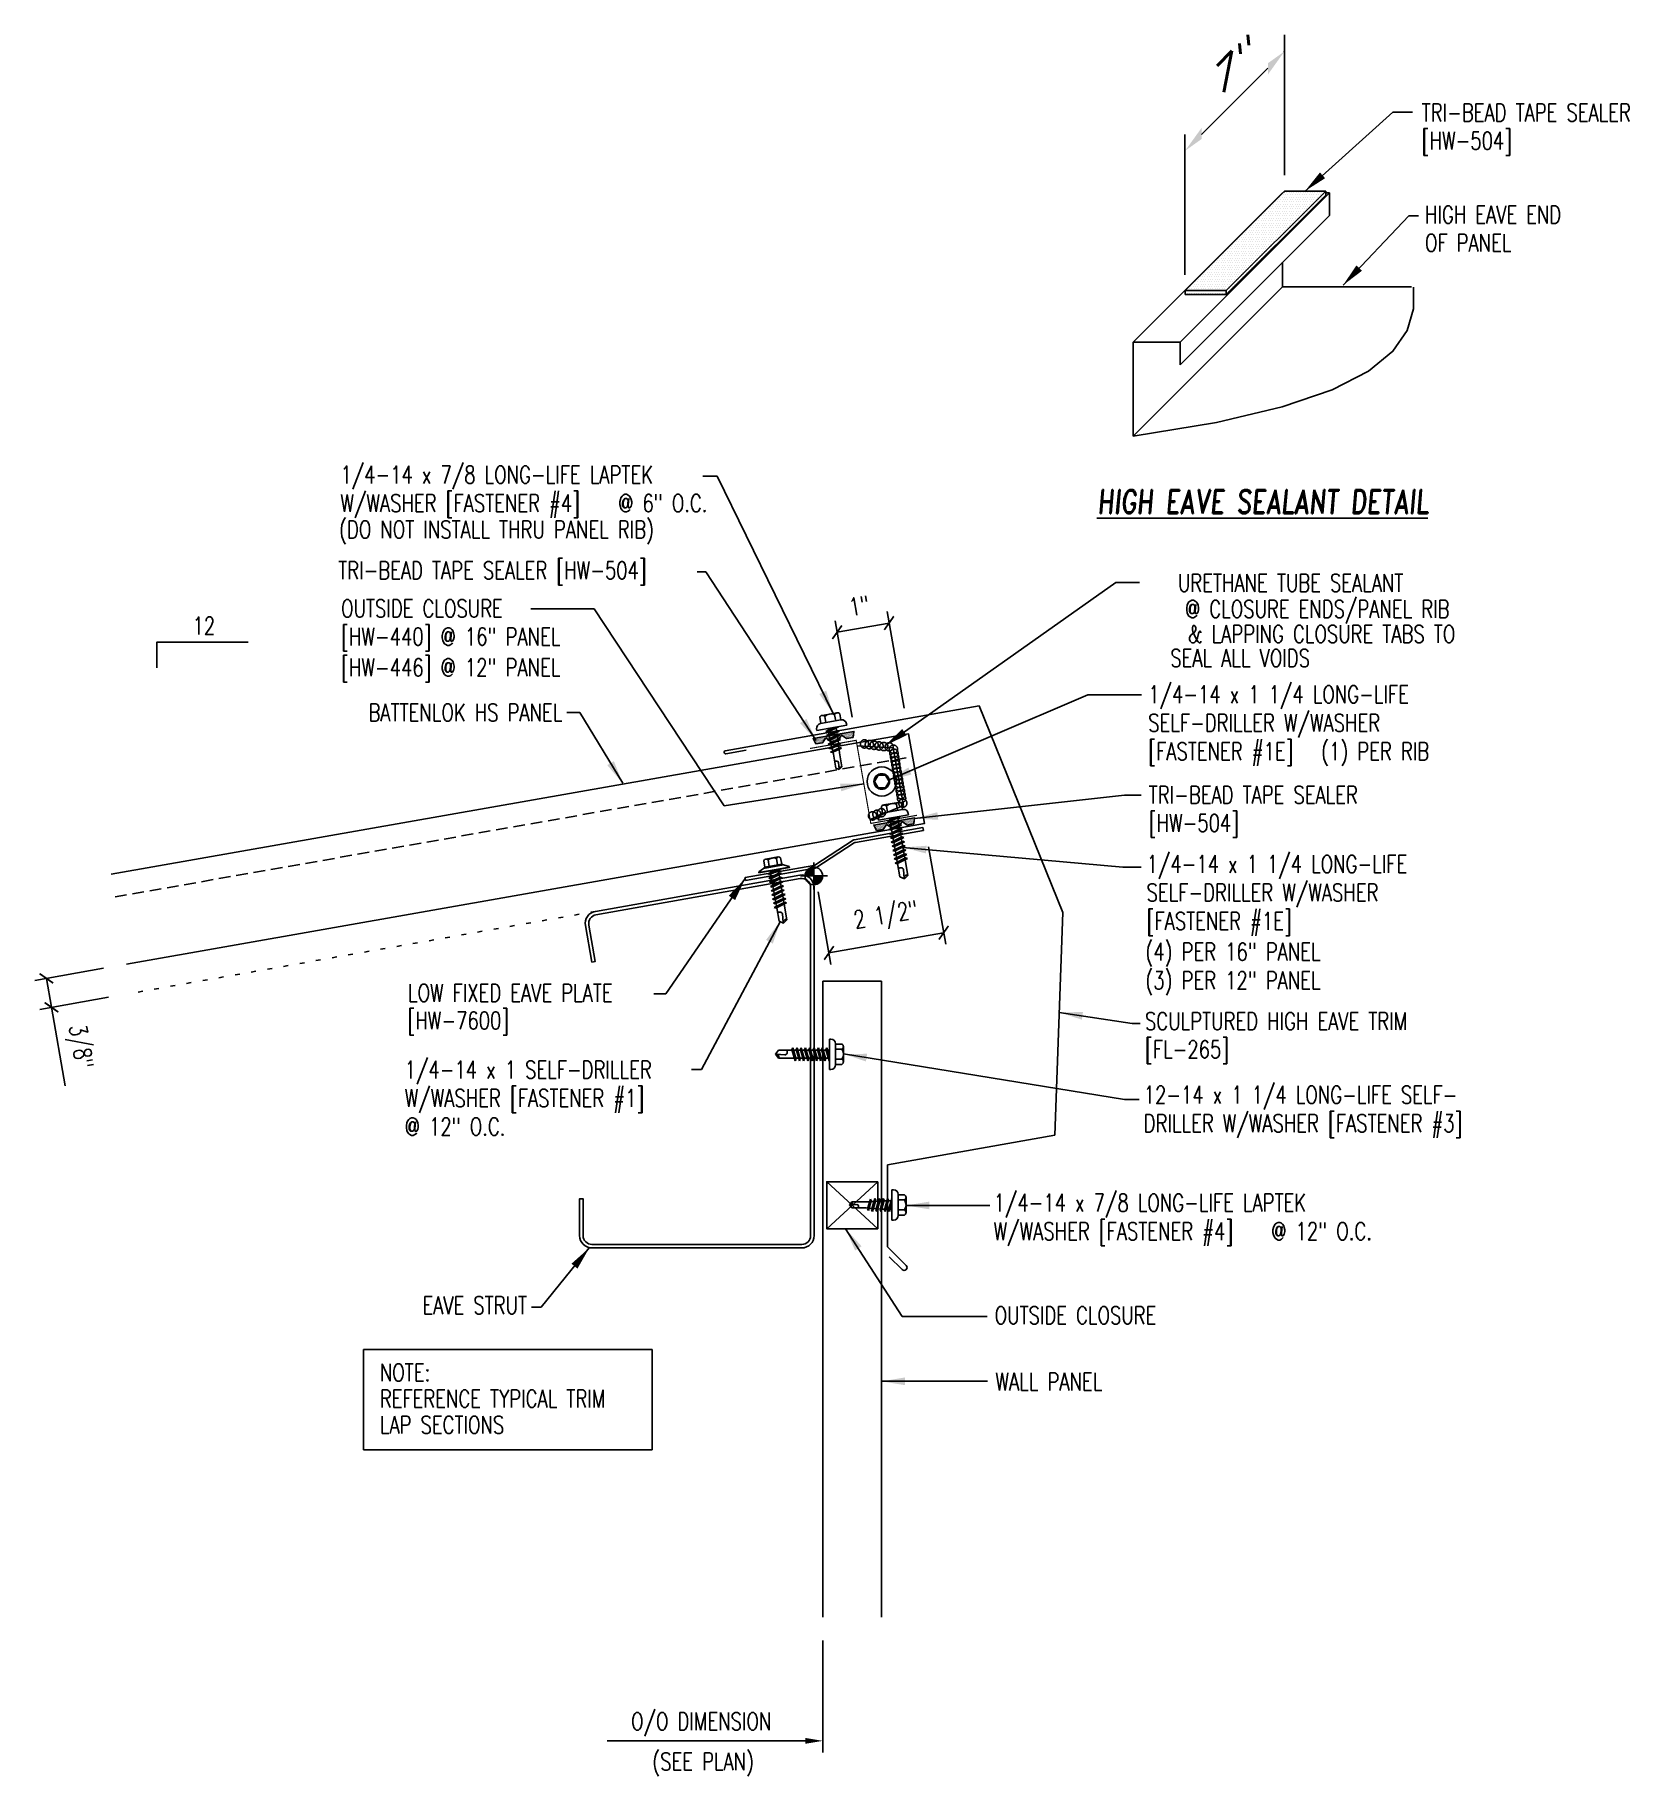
# Model space of a CAD drawing. Header units: inches. Extents: x 7.3 to 41.3, y 5.8 to 42.9.
import ezdxf
from ezdxf.enums import TextEntityAlignment as Align

# ---------------------------------------------------------------- set-up
doc = ezdxf.new("R2010")
doc.units = ezdxf.units.IN
doc.header["$MEASUREMENT"] = 0
for name, pattern in [('CENTER2', [1.125, 0.75, -0.125, 0.125, -0.125]), ('DOT', [0.25, 0, -0.25]), ('HIDDEN2', [0.1875, 0.125, -0.0625])]:
    doc.linetypes.add(name, pattern=pattern)
for name, color, linetype in [('CLO', 3, 'Continuous'), ('DIM', 2, 'Continuous'), ('FASTENER', 9, 'Continuous'), ('LABEL', 6, 'Continuous'), ('MARK', 1, 'Continuous'), ('PANEL', 11, 'Continuous'), ('SEALANT', 253, 'CENTER2'), ('SECTION', 11, 'Continuous'), ('STLA', 10, 'Continuous'), ('TAPE', 8, 'Continuous'), ('TEXT', 2, 'Continuous'), ('TRIM', 6, 'Continuous')]:
    doc.layers.add(name, color=color, linetype=linetype)
doc.styles.add('ROMAND', font='romand', dxfattribs={"height": 0.075})
doc.styles.add('ROMANS', font='ROMANS.SHX', dxfattribs={"width": 0.75})
doc.styles.add('TEXT', font='SIMPLEX', dxfattribs={"width": 0.75, "height": 6})
doc.styles.add('TEXT1', font='ROMANS.shx', dxfattribs={"width": 0.75, "height": 0.375})
doc.dimstyles.new('DETAIL', dxfattribs={"dimscale": 4, "dimtxt": 0.375, "dimasz": 0.0625, "dimexe": 0.0625, "dimexo": 0.125, "dimgap": 0.0625, "dimtad": 1, "dimdec": 4, "dimzin": 3, "dimdsep": 46, "dimlunit": 4, "dimtxsty": 'TEXT1', "dimblk": 'ARCHTICK', "dimcen": 0.0625, "dimclrd": 7, "dimclre": 7, "dimclrt": 2, "dimadec": 0, "dimazin": 0, "dimtfac": 0.59375, "dimtdec": 4, "dimtmove": 0, "dimatfit": 3, "dimfxl": 0, "dimfrac": 2, "dimtolj": 1, "dimtzin": 3, "dimarcsym": 0})
doc.dimstyles.new('DETAIL$7', dxfattribs={"dimscale": 4, "dimtxt": 6, "dimasz": 0.125, "dimexe": 0.0625, "dimexo": 0.125, "dimgap": 0.0625, "dimtad": 1, "dimdec": 5, "dimzin": 3, "dimdsep": 46, "dimlunit": 4, "dimtxsty": 'TEXT', "dimblk": 'ARCHTICK', "dimcen": 0.0625, "dimclrd": 7, "dimclre": 7, "dimclrt": 2, "dimadec": 0, "dimazin": 0, "dimtfac": 0.666667, "dimtdec": 5, "dimtmove": 0, "dimatfit": 3, "dimfxl": 0, "dimfrac": 2, "dimtolj": 1, "dimtzin": 3, "dimarcsym": 0})

msp = doc.modelspace()

# ---------------------------------------------------------------- texts
at = {"color": 2, "insert": (8.19006, 21.33343), "char_height": 0.375, "attachment_point": 5, "rotation": 280, "style": 'TEXT1'}
msp.add_mtext('\\A1;3/8"', dxfattribs=at)
at = {"layer": 'DIM', "style": 'ROMANS', "oblique": 40, "width": 1.5}
msp.add_text('7"', height=0.5, rotation=45, dxfattribs=at).set_placement((32.45775, 41.52663))
at = {"layer": 'DIM', "color": 2, "insert": (25.4156, 24.09661), "char_height": 0.375, "attachment_point": 5, "rotation": 10, "style": 'TEXT1'}
msp.add_mtext('\\A1;2 1/2"', dxfattribs=at)
at = {"layer": 'TEXT', "style": 'TEXT1', "width": 0.75}
for s, p in [('HIGH EAVE END ', (36.90352, 38.88632)), ('OF PANEL', (36.90352, 38.28632)), ('(DO NOT INSTALL THRU PANEL RIB)', (13.74839, 32.17598)), ('TRI-BEAD TAPE SEALER [HW-504]', (13.72816, 31.30466)), ('OUTSIDE CLOSURE', (13.79087, 30.49303)), ('[HW-440] @ 16" PANEL', (13.79087, 29.89303)), ('[HW-446] @ 12" PANEL', (13.79087, 29.23598)), ('(4) PER 16" PANEL', (30.94144, 23.1762)), ('LOW FIXED EAVE PLATE', (15.21733, 22.29906)), ('(3) PER 12" PANEL', (30.94144, 22.56527)), ('[HW-7600]', (15.20655, 21.71087)), ('SCULPTURED HIGH EAVE TRIM', (30.93258, 21.69615)), ('[FL-265]', (30.93258, 21.09615)), ('OUTSIDE CLOSURE', (27.72673, 15.42626)), ('WALL PANEL', (27.74513, 14.01209)), ('O/O DIMENSION', (19.9747, 6.77165)), ('(SEE PLAN)', (20.42709, 5.91561))]:
    msp.add_text(s, height=0.375, dxfattribs=at).set_placement(p)
for s, p in [('URETHANE TUBE SEALANT', (36.44398, 31.03816)), ('@ CLOSURE ENDS/PANEL RIB', (37.42656, 30.48194)), ('& LAPPING CLOSURE TABS TO', (37.54836, 29.94762)), ('SEAL ALL VOIDS', (34.45023, 29.43577)), ('BATTENLOK HS PANEL', (18.50919, 28.27466)), ('EAVE STRUT', (17.75636, 15.64087))]:
    msp.add_text(s, height=0.375, dxfattribs=at).set_placement(p, align=Align.RIGHT)

# ---------------------------------------------------------------- blocks, each defined once
blk = doc.blocks.new('MB_DW4')
at = {"layer": 'FASTENER'}
for p, q in [((-0.326, 0.071), (-0.326, 0.037)), ((-0.326, 0.037), (0.322, 0.037)), ((-0.226, 0.171), (0.214, 0.171)), ((-0.217, 0.305), (-0.217, 0.171)), ((-0.163, 0.337), (0.159, 0.337)), ((-0.141, -0.014), (0.037, 0.037)), ((-0.108, 0.305), (-0.108, 0.171)), ((-0.105, -0.034), (0.137, 0.035)), ((-0.088, 0.037), (-0.088, 0.001)), ((-0.088, 0.037), (0.085, 0.037)), ((0.085, 0.037), (0.134, 0.037)), ((0.085, 0.02), (0.085, -0.041)), ((0.105, 0.305), (0.105, 0.171)), ((0.137, 0.035), (0.134, 0.037)), ((0.214, 0.305), (0.214, 0.171)), ((0.322, 0.071), (0.322, 0.037)), ((-0.105, -0.034), (-0.141, -0.014)), ((-0.141, -0.105), (0.102, -0.036)), ((-0.105, -0.125), (-0.141, -0.105)), ((-0.141, -0.196), (0.102, -0.127)), ((-0.105, -0.216), (-0.141, -0.196)), ((-0.141, -0.287), (0.102, -0.217)), ((-0.105, -0.307), (-0.141, -0.287)), ((-0.141, -0.378), (0.102, -0.308)), ((-0.105, -0.125), (0.137, -0.056)), ((-0.105, -0.216), (0.137, -0.147)), ((-0.105, -0.307), (0.137, -0.238)), ((-0.105, -0.398), (0.137, -0.328)), ((-0.088, -0.029), (-0.088, -0.09)), ((-0.088, -0.12), (-0.088, -0.181)), ((-0.084, -0.27), (-0.088, -0.211)), ((-0.078, -0.36), (-0.082, -0.3)), ((0.071, -0.408), (0.075, -0.346)), ((0.077, -0.315), (0.082, -0.253)), ((0.084, -0.223), (0.085, -0.211)), ((0.085, -0.071), (0.085, -0.131)), ((0.085, -0.162), (0.085, -0.211)), ((0.137, -0.056), (0.102, -0.036)), ((0.137, -0.147), (0.102, -0.127)), ((0.137, -0.238), (0.102, -0.217)), ((0.137, -0.328), (0.102, -0.308)), ((-0.105, -0.398), (-0.141, -0.378)), ((-0.122, -0.463), (0.089, -0.403)), ((-0.086, -0.483), (-0.122, -0.463)), ((-0.086, -0.483), (0.124, -0.423)), ((-0.071, -0.449), (-0.075, -0.389)), ((-0.066, -0.516), (-0.069, -0.478)), ((-0.066, -0.516), (-0.066, -0.82)), ((-0.003, -0.854), (0.009, -0.714)), ((0.063, -0.515), (0.068, -0.439)), ((0.063, -0.516), (0.063, -0.82)), ((0.124, -0.423), (0.089, -0.403)), ((-0.002, -0.866), (-0.066, -0.82)), ((-0.002, -0.866), (0.063, -0.82))]:
    blk.add_line(p, q, dxfattribs=at)
for centre, radius, start, end in [((-0.226, 0.071), 0.1, 90, 180), ((-0.163, 0.274), 0.0628, 29.8754, 150.1246), ((-0.002, 0.141), 0.196, 56.9974, 123.0026), ((0.159, 0.274), 0.0628, 29.8754, 150.1246), ((0.222, 0.071), 0.1, 0, 90), ((-0.036, -0.723), 0.0461, 11.1445, 130.906), ((0.073, -0.516), 0.01, 175.9484, 180), ((0.039, -0.855), 0.0422, 55.4585, 194.8454)]:
    blk.add_arc(centre, radius, start, end, dxfattribs=at)
blk = doc.blocks.new('*X2')
at = {"color": 0}
for p, q in [((-0.434, 0.135), (-0.434, 0.135)), ((-0.434, 0.123), (-0.434, 0.123)), ((-0.422, 0.141), (-0.422, 0.141)), ((-0.422, 0.129), (-0.422, 0.129)), ((-0.422, 0.117), (-0.422, 0.117)), ((-0.422, 0.105), (-0.422, 0.105)), ((-0.422, 0.094), (-0.422, 0.094)), ((-0.422, 0.082), (-0.422, 0.082)), ((-0.41, 0.135), (-0.41, 0.135)), ((-0.41, 0.123), (-0.41, 0.123)), ((-0.41, 0.111), (-0.41, 0.111)), ((-0.41, 0.1), (-0.41, 0.1)), ((-0.41, 0.088), (-0.41, 0.088)), ((-0.41, 0.076), (-0.41, 0.076)), ((-0.41, 0.064), (-0.41, 0.064)), ((-0.41, 0.053), (-0.41, 0.053)), ((-0.41, 0.041), (-0.41, 0.041)), ((-0.398, 0.141), (-0.398, 0.141)), ((-0.398, 0.129), (-0.398, 0.129)), ((-0.398, 0.117), (-0.398, 0.117)), ((-0.398, 0.105), (-0.398, 0.105)), ((-0.398, 0.094), (-0.398, 0.094)), ((-0.398, 0.082), (-0.398, 0.082)), ((-0.398, 0.07), (-0.398, 0.07)), ((-0.398, 0.059), (-0.398, 0.059)), ((-0.398, 0.047), (-0.398, 0.047)), ((-0.398, 0.035), (-0.398, 0.035)), ((-0.398, 0.023), (-0.398, 0.023)), ((-0.387, 0.135), (-0.387, 0.135)), ((-0.387, 0.123), (-0.387, 0.123)), ((-0.387, 0.111), (-0.387, 0.111)), ((-0.387, 0.1), (-0.387, 0.1)), ((-0.387, 0.088), (-0.387, 0.088)), ((-0.387, 0.076), (-0.387, 0.076)), ((-0.387, 0.064), (-0.387, 0.064)), ((-0.387, 0.053), (-0.387, 0.053)), ((-0.387, 0.041), (-0.387, 0.041)), ((-0.387, 0.029), (-0.387, 0.029)), ((-0.375, 0.141), (-0.375, 0.141)), ((-0.375, 0.129), (-0.375, 0.129)), ((-0.375, 0.117), (-0.375, 0.117)), ((-0.375, 0.105), (-0.375, 0.105)), ((-0.375, 0.094), (-0.375, 0.094)), ((-0.375, 0.082), (-0.375, 0.082)), ((-0.375, 0.07), (-0.375, 0.07)), ((-0.375, 0.059), (-0.375, 0.059)), ((-0.375, 0.047), (-0.375, 0.047)), ((-0.375, 0.035), (-0.375, 0.035)), ((-0.375, 0.023), (-0.375, 0.023)), ((-0.363, 0.135), (-0.363, 0.135)), ((-0.363, 0.123), (-0.363, 0.123)), ((-0.363, 0.111), (-0.363, 0.111)), ((-0.363, 0.1), (-0.363, 0.1)), ((-0.363, 0.088), (-0.363, 0.088)), ((-0.363, 0.076), (-0.363, 0.076)), ((-0.363, 0.064), (-0.363, 0.064)), ((-0.363, 0.053), (-0.363, 0.053)), ((-0.363, 0.041), (-0.363, 0.041)), ((-0.363, 0.029), (-0.363, 0.029)), ((-0.352, 0.141), (-0.352, 0.141)), ((-0.352, 0.129), (-0.352, 0.129)), ((-0.352, 0.117), (-0.352, 0.117)), ((-0.352, 0.105), (-0.352, 0.105)), ((-0.352, 0.094), (-0.352, 0.094)), ((-0.352, 0.082), (-0.352, 0.082)), ((-0.352, 0.07), (-0.352, 0.07)), ((-0.352, 0.059), (-0.352, 0.059)), ((-0.352, 0.047), (-0.352, 0.047)), ((-0.352, 0.035), (-0.352, 0.035)), ((-0.352, 0.023), (-0.352, 0.023)), ((-0.34, 0.135), (-0.34, 0.135)), ((-0.34, 0.123), (-0.34, 0.123)), ((-0.34, 0.111), (-0.34, 0.111)), ((-0.34, 0.1), (-0.34, 0.1)), ((-0.34, 0.088), (-0.34, 0.088)), ((-0.34, 0.076), (-0.34, 0.076)), ((-0.34, 0.064), (-0.34, 0.064)), ((-0.34, 0.053), (-0.34, 0.053)), ((-0.34, 0.041), (-0.34, 0.041)), ((-0.34, 0.029), (-0.34, 0.029)), ((-0.328, 0.141), (-0.328, 0.141)), ((-0.328, 0.129), (-0.328, 0.129)), ((-0.328, 0.117), (-0.328, 0.117)), ((-0.328, 0.105), (-0.328, 0.105)), ((-0.328, 0.094), (-0.328, 0.094)), ((-0.328, 0.082), (-0.328, 0.082)), ((-0.328, 0.07), (-0.328, 0.07)), ((-0.328, 0.059), (-0.328, 0.059)), ((-0.328, 0.047), (-0.328, 0.047)), ((-0.328, 0.035), (-0.328, 0.035)), ((-0.328, 0.023), (-0.328, 0.023)), ((-0.316, 0.135), (-0.316, 0.135)), ((-0.316, 0.123), (-0.316, 0.123)), ((-0.316, 0.111), (-0.316, 0.111)), ((-0.316, 0.1), (-0.316, 0.1)), ((-0.316, 0.088), (-0.316, 0.088)), ((-0.316, 0.076), (-0.316, 0.076)), ((-0.316, 0.064), (-0.316, 0.064)), ((-0.316, 0.053), (-0.316, 0.053)), ((-0.316, 0.041), (-0.316, 0.041)), ((-0.316, 0.029), (-0.316, 0.029)), ((-0.305, 0.141), (-0.305, 0.141)), ((-0.305, 0.129), (-0.305, 0.129)), ((-0.305, 0.117), (-0.305, 0.117)), ((-0.305, 0.105), (-0.305, 0.105)), ((-0.305, 0.094), (-0.305, 0.094)), ((-0.305, 0.082), (-0.305, 0.082)), ((-0.305, 0.07), (-0.305, 0.07)), ((-0.305, 0.059), (-0.305, 0.059)), ((-0.305, 0.047), (-0.305, 0.047)), ((-0.305, 0.035), (-0.305, 0.035)), ((-0.305, 0.023), (-0.305, 0.023)), ((-0.293, 0.135), (-0.293, 0.135)), ((-0.293, 0.123), (-0.293, 0.123)), ((-0.293, 0.111), (-0.293, 0.111)), ((-0.293, 0.1), (-0.293, 0.1)), ((-0.293, 0.088), (-0.293, 0.088)), ((-0.293, 0.076), (-0.293, 0.076)), ((-0.293, 0.064), (-0.293, 0.064)), ((-0.293, 0.053), (-0.293, 0.053)), ((-0.293, 0.041), (-0.293, 0.041)), ((-0.293, 0.029), (-0.293, 0.029)), ((-0.281, 0.141), (-0.281, 0.141)), ((-0.281, 0.129), (-0.281, 0.129)), ((-0.281, 0.117), (-0.281, 0.117)), ((-0.281, 0.105), (-0.281, 0.105)), ((-0.281, 0.094), (-0.281, 0.094)), ((-0.281, 0.082), (-0.281, 0.082)), ((-0.281, 0.07), (-0.281, 0.07)), ((-0.281, 0.059), (-0.281, 0.059)), ((-0.281, 0.047), (-0.281, 0.047)), ((-0.281, 0.035), (-0.281, 0.035)), ((-0.281, 0.023), (-0.281, 0.023)), ((-0.27, 0.135), (-0.27, 0.135)), ((-0.27, 0.123), (-0.27, 0.123)), ((-0.27, 0.111), (-0.27, 0.111)), ((-0.27, 0.1), (-0.27, 0.1)), ((-0.27, 0.088), (-0.27, 0.088)), ((-0.27, 0.076), (-0.27, 0.076)), ((-0.27, 0.064), (-0.27, 0.064)), ((-0.27, 0.053), (-0.27, 0.053)), ((-0.27, 0.041), (-0.27, 0.041)), ((-0.27, 0.029), (-0.27, 0.029)), ((-0.258, 0.141), (-0.258, 0.141)), ((-0.258, 0.129), (-0.258, 0.129)), ((-0.258, 0.117), (-0.258, 0.117)), ((-0.258, 0.105), (-0.258, 0.105)), ((-0.258, 0.094), (-0.258, 0.094)), ((-0.258, 0.082), (-0.258, 0.082)), ((-0.258, 0.07), (-0.258, 0.07)), ((-0.258, 0.059), (-0.258, 0.059)), ((-0.258, 0.047), (-0.258, 0.047)), ((-0.258, 0.035), (-0.258, 0.035)), ((-0.258, 0.023), (-0.258, 0.023)), ((-0.246, 0.135), (-0.246, 0.135)), ((-0.246, 0.123), (-0.246, 0.123)), ((-0.246, 0.111), (-0.246, 0.111)), ((-0.246, 0.1), (-0.246, 0.1)), ((-0.246, 0.088), (-0.246, 0.088)), ((-0.246, 0.076), (-0.246, 0.076)), ((-0.246, 0.064), (-0.246, 0.064)), ((-0.246, 0.053), (-0.246, 0.053)), ((-0.246, 0.041), (-0.246, 0.041)), ((-0.234, 0.141), (-0.234, 0.141)), ((-0.234, 0.129), (-0.234, 0.129)), ((-0.234, 0.117), (-0.234, 0.117)), ((-0.234, 0.105), (-0.234, 0.105)), ((-0.234, 0.094), (-0.234, 0.094)), ((-0.234, 0.082), (-0.234, 0.082)), ((-0.234, 0.07), (-0.234, 0.07)), ((-0.234, 0.059), (-0.234, 0.059)), ((-0.234, 0.047), (-0.234, 0.047)), ((-0.223, 0.135), (-0.223, 0.135)), ((-0.223, 0.123), (-0.223, 0.123)), ((-0.223, 0.111), (-0.223, 0.111)), ((-0.223, 0.1), (-0.223, 0.1)), ((-0.223, 0.088), (-0.223, 0.088)), ((-0.223, 0.076), (-0.223, 0.076)), ((-0.223, 0.064), (-0.223, 0.064)), ((-0.211, 0.141), (-0.211, 0.141)), ((-0.211, 0.129), (-0.211, 0.129)), ((-0.211, 0.117), (-0.211, 0.117)), ((-0.211, 0.105), (-0.211, 0.105)), ((-0.211, 0.094), (-0.211, 0.094)), ((-0.211, 0.082), (-0.211, 0.082)), ((-0.211, 0.07), (-0.211, 0.07)), ((-0.199, 0.135), (-0.199, 0.135)), ((-0.199, 0.123), (-0.199, 0.123)), ((-0.199, 0.111), (-0.199, 0.111)), ((-0.199, 0.1), (-0.199, 0.1)), ((-0.199, 0.088), (-0.199, 0.088)), ((-0.188, 0.141), (-0.188, 0.141)), ((-0.188, 0.129), (-0.188, 0.129)), ((-0.188, 0.117), (-0.188, 0.117)), ((-0.188, 0.105), (-0.188, 0.105)), ((-0.188, 0.094), (-0.188, 0.094)), ((-0.176, 0.135), (-0.176, 0.135)), ((-0.176, 0.123), (-0.176, 0.123)), ((-0.176, 0.111), (-0.176, 0.111)), ((-0.164, 0.141), (-0.164, 0.141)), ((-0.164, 0.129), (-0.164, 0.129)), ((-0.164, 0.117), (-0.164, 0.117)), ((-0.164, 0.105), (-0.164, 0.105)), ((-0.152, 0.135), (-0.152, 0.135)), ((-0.152, 0.123), (-0.152, 0.123)), ((-0.152, 0.111), (-0.152, 0.111)), ((-0.152, 0.1), (-0.152, 0.1)), ((-0.141, 0.141), (-0.141, 0.141)), ((-0.141, 0.129), (-0.141, 0.129)), ((-0.141, 0.117), (-0.141, 0.117)), ((-0.141, 0.105), (-0.141, 0.105)), ((-0.141, 0.094), (-0.141, 0.094)), ((-0.141, 0.082), (-0.141, 0.082)), ((-0.129, 0.135), (-0.129, 0.135)), ((-0.129, 0.123), (-0.129, 0.123)), ((-0.129, 0.111), (-0.129, 0.111)), ((-0.129, 0.1), (-0.129, 0.1)), ((-0.129, 0.088), (-0.129, 0.088)), ((-0.129, 0.076), (-0.129, 0.076)), ((-0.117, 0.141), (-0.117, 0.141)), ((-0.117, 0.129), (-0.117, 0.129)), ((-0.117, 0.117), (-0.117, 0.117)), ((-0.117, 0.105), (-0.117, 0.105)), ((-0.117, 0.094), (-0.117, 0.094)), ((-0.117, 0.082), (-0.117, 0.082)), ((-0.117, 0.07), (-0.117, 0.07)), ((-0.117, 0.059), (-0.117, 0.059)), ((-0.105, 0.135), (-0.105, 0.135)), ((-0.105, 0.123), (-0.105, 0.123)), ((-0.105, 0.111), (-0.105, 0.111)), ((-0.105, 0.1), (-0.105, 0.1)), ((-0.105, 0.088), (-0.105, 0.088)), ((-0.105, 0.076), (-0.105, 0.076)), ((-0.105, 0.064), (-0.105, 0.064)), ((-0.105, 0.053), (-0.105, 0.053)), ((-0.094, 0.141), (-0.094, 0.141)), ((-0.094, 0.129), (-0.094, 0.129)), ((-0.094, 0.117), (-0.094, 0.117)), ((-0.094, 0.105), (-0.094, 0.105)), ((-0.094, 0.094), (-0.094, 0.094)), ((-0.094, 0.082), (-0.094, 0.082)), ((-0.094, 0.07), (-0.094, 0.07)), ((-0.094, 0.059), (-0.094, 0.059)), ((-0.094, 0.047), (-0.094, 0.047)), ((-0.094, 0.035), (-0.094, 0.035)), ((-0.082, 0.135), (-0.082, 0.135)), ((-0.082, 0.123), (-0.082, 0.123)), ((-0.082, 0.111), (-0.082, 0.111)), ((-0.082, 0.1), (-0.082, 0.1)), ((-0.082, 0.088), (-0.082, 0.088)), ((-0.082, 0.076), (-0.082, 0.076)), ((-0.082, 0.064), (-0.082, 0.064)), ((-0.082, 0.053), (-0.082, 0.053)), ((-0.082, 0.041), (-0.082, 0.041)), ((-0.082, 0.029), (-0.082, 0.029)), ((-0.07, 0.141), (-0.07, 0.141)), ((-0.07, 0.129), (-0.07, 0.129)), ((-0.07, 0.117), (-0.07, 0.117)), ((-0.07, 0.105), (-0.07, 0.105)), ((-0.07, 0.094), (-0.07, 0.094)), ((-0.07, 0.082), (-0.07, 0.082)), ((-0.07, 0.07), (-0.07, 0.07)), ((-0.07, 0.059), (-0.07, 0.059)), ((-0.07, 0.047), (-0.07, 0.047)), ((-0.07, 0.035), (-0.07, 0.035)), ((-0.07, 0.023), (-0.07, 0.023)), ((-0.059, 0.135), (-0.059, 0.135)), ((-0.059, 0.123), (-0.059, 0.123)), ((-0.059, 0.111), (-0.059, 0.111)), ((-0.059, 0.1), (-0.059, 0.1)), ((-0.059, 0.088), (-0.059, 0.088)), ((-0.059, 0.076), (-0.059, 0.076)), ((-0.059, 0.064), (-0.059, 0.064)), ((-0.059, 0.053), (-0.059, 0.053)), ((-0.059, 0.041), (-0.059, 0.041)), ((-0.059, 0.029), (-0.059, 0.029)), ((-0.047, 0.141), (-0.047, 0.141)), ((-0.047, 0.129), (-0.047, 0.129)), ((-0.047, 0.117), (-0.047, 0.117)), ((-0.047, 0.105), (-0.047, 0.105)), ((-0.047, 0.094), (-0.047, 0.094)), ((-0.047, 0.082), (-0.047, 0.082)), ((-0.047, 0.07), (-0.047, 0.07)), ((-0.047, 0.059), (-0.047, 0.059)), ((-0.047, 0.047), (-0.047, 0.047)), ((-0.047, 0.035), (-0.047, 0.035)), ((-0.047, 0.023), (-0.047, 0.023)), ((-0.035, 0.135), (-0.035, 0.135)), ((-0.035, 0.123), (-0.035, 0.123)), ((-0.035, 0.111), (-0.035, 0.111)), ((-0.035, 0.1), (-0.035, 0.1)), ((-0.035, 0.088), (-0.035, 0.088)), ((-0.035, 0.076), (-0.035, 0.076)), ((-0.035, 0.064), (-0.035, 0.064)), ((-0.035, 0.053), (-0.035, 0.053)), ((-0.035, 0.041), (-0.035, 0.041)), ((-0.035, 0.029), (-0.035, 0.029)), ((-0.023, 0.141), (-0.023, 0.141)), ((-0.023, 0.129), (-0.023, 0.129)), ((-0.023, 0.117), (-0.023, 0.117)), ((-0.023, 0.105), (-0.023, 0.105)), ((-0.023, 0.094), (-0.023, 0.094)), ((-0.023, 0.082), (-0.023, 0.082)), ((-0.023, 0.07), (-0.023, 0.07)), ((-0.023, 0.059), (-0.023, 0.059)), ((-0.023, 0.047), (-0.023, 0.047)), ((-0.023, 0.035), (-0.023, 0.035)), ((-0.023, 0.023), (-0.023, 0.023)), ((-0.012, 0.135), (-0.012, 0.135)), ((-0.012, 0.123), (-0.012, 0.123)), ((-0.012, 0.111), (-0.012, 0.111)), ((-0.012, 0.1), (-0.012, 0.1)), ((-0.012, 0.088), (-0.012, 0.088)), ((-0.012, 0.076), (-0.012, 0.076)), ((-0.012, 0.064), (-0.012, 0.064)), ((-0.012, 0.053), (-0.012, 0.053)), ((-0.012, 0.041), (-0.012, 0.041)), ((-0.012, 0.029), (-0.012, 0.029)), ((0, 0.141), (0, 0.141)), ((0, 0.129), (0, 0.129)), ((0, 0.117), (0, 0.117)), ((0, 0.105), (0, 0.105)), ((0, 0.094), (0, 0.094)), ((0, 0.082), (0, 0.082)), ((0, 0.07), (0, 0.07)), ((0, 0.059), (0, 0.059)), ((0, 0.047), (0, 0.047)), ((0, 0.035), (0, 0.035)), ((0, 0.023), (0, 0.023)), ((0.012, 0.135), (0.012, 0.135)), ((0.012, 0.123), (0.012, 0.123)), ((0.012, 0.111), (0.012, 0.111)), ((0.012, 0.1), (0.012, 0.1)), ((0.012, 0.088), (0.012, 0.088)), ((0.012, 0.076), (0.012, 0.076)), ((0.012, 0.064), (0.012, 0.064)), ((0.012, 0.053), (0.012, 0.053)), ((0.012, 0.041), (0.012, 0.041)), ((0.012, 0.029), (0.012, 0.029)), ((0.023, 0.141), (0.023, 0.141)), ((0.023, 0.129), (0.023, 0.129)), ((0.023, 0.117), (0.023, 0.117)), ((0.023, 0.105), (0.023, 0.105)), ((0.023, 0.094), (0.023, 0.094)), ((0.023, 0.082), (0.023, 0.082)), ((0.023, 0.07), (0.023, 0.07)), ((0.023, 0.059), (0.023, 0.059)), ((0.023, 0.047), (0.023, 0.047)), ((0.023, 0.035), (0.023, 0.035)), ((0.023, 0.023), (0.023, 0.023)), ((0.035, 0.135), (0.035, 0.135)), ((0.035, 0.123), (0.035, 0.123)), ((0.035, 0.111), (0.035, 0.111)), ((0.035, 0.1), (0.035, 0.1)), ((0.035, 0.088), (0.035, 0.088)), ((0.035, 0.076), (0.035, 0.076)), ((0.035, 0.064), (0.035, 0.064)), ((0.035, 0.053), (0.035, 0.053)), ((0.035, 0.041), (0.035, 0.041)), ((0.035, 0.029), (0.035, 0.029)), ((0.047, 0.141), (0.047, 0.141)), ((0.047, 0.129), (0.047, 0.129)), ((0.047, 0.117), (0.047, 0.117)), ((0.047, 0.105), (0.047, 0.105)), ((0.047, 0.094), (0.047, 0.094)), ((0.047, 0.082), (0.047, 0.082)), ((0.047, 0.07), (0.047, 0.07)), ((0.047, 0.059), (0.047, 0.059)), ((0.047, 0.047), (0.047, 0.047)), ((0.047, 0.035), (0.047, 0.035)), ((0.047, 0.023), (0.047, 0.023)), ((0.059, 0.135), (0.059, 0.135)), ((0.059, 0.123), (0.059, 0.123)), ((0.059, 0.111), (0.059, 0.111)), ((0.059, 0.1), (0.059, 0.1)), ((0.059, 0.088), (0.059, 0.088)), ((0.059, 0.076), (0.059, 0.076)), ((0.059, 0.064), (0.059, 0.064)), ((0.059, 0.053), (0.059, 0.053)), ((0.059, 0.041), (0.059, 0.041)), ((0.059, 0.029), (0.059, 0.029)), ((0.07, 0.141), (0.07, 0.141)), ((0.07, 0.129), (0.07, 0.129)), ((0.07, 0.117), (0.07, 0.117)), ((0.07, 0.105), (0.07, 0.105)), ((0.07, 0.094), (0.07, 0.094)), ((0.07, 0.082), (0.07, 0.082)), ((0.07, 0.07), (0.07, 0.07)), ((0.07, 0.059), (0.07, 0.059)), ((0.07, 0.047), (0.07, 0.047)), ((0.07, 0.035), (0.07, 0.035)), ((0.07, 0.023), (0.07, 0.023)), ((0.082, 0.135), (0.082, 0.135)), ((0.082, 0.123), (0.082, 0.123)), ((0.082, 0.111), (0.082, 0.111)), ((0.082, 0.1), (0.082, 0.1)), ((0.082, 0.088), (0.082, 0.088)), ((0.082, 0.076), (0.082, 0.076)), ((0.082, 0.064), (0.082, 0.064)), ((0.082, 0.053), (0.082, 0.053)), ((0.082, 0.041), (0.082, 0.041)), ((0.082, 0.029), (0.082, 0.029)), ((0.094, 0.141), (0.094, 0.141)), ((0.094, 0.129), (0.094, 0.129)), ((0.094, 0.117), (0.094, 0.117)), ((0.094, 0.105), (0.094, 0.105)), ((0.094, 0.094), (0.094, 0.094)), ((0.094, 0.082), (0.094, 0.082)), ((0.094, 0.07), (0.094, 0.07)), ((0.094, 0.059), (0.094, 0.059)), ((0.094, 0.047), (0.094, 0.047)), ((0.094, 0.035), (0.094, 0.035)), ((0.105, 0.135), (0.105, 0.135)), ((0.105, 0.123), (0.105, 0.123)), ((0.105, 0.111), (0.105, 0.111)), ((0.105, 0.1), (0.105, 0.1)), ((0.105, 0.088), (0.105, 0.088)), ((0.105, 0.076), (0.105, 0.076)), ((0.105, 0.064), (0.105, 0.064)), ((0.105, 0.053), (0.105, 0.053)), ((0.117, 0.141), (0.117, 0.141)), ((0.117, 0.129), (0.117, 0.129)), ((0.117, 0.117), (0.117, 0.117)), ((0.117, 0.105), (0.117, 0.105)), ((0.117, 0.094), (0.117, 0.094)), ((0.117, 0.082), (0.117, 0.082)), ((0.117, 0.07), (0.117, 0.07)), ((0.117, 0.059), (0.117, 0.059)), ((0.129, 0.135), (0.129, 0.135)), ((0.129, 0.123), (0.129, 0.123)), ((0.129, 0.111), (0.129, 0.111)), ((0.129, 0.1), (0.129, 0.1)), ((0.129, 0.088), (0.129, 0.088)), ((0.129, 0.076), (0.129, 0.076)), ((0.141, 0.141), (0.141, 0.141)), ((0.141, 0.129), (0.141, 0.129)), ((0.141, 0.117), (0.141, 0.117)), ((0.141, 0.105), (0.141, 0.105)), ((0.141, 0.094), (0.141, 0.094)), ((0.141, 0.082), (0.141, 0.082)), ((0.152, 0.135), (0.152, 0.135)), ((0.152, 0.123), (0.152, 0.123)), ((0.152, 0.111), (0.152, 0.111)), ((0.152, 0.1), (0.152, 0.1)), ((0.164, 0.141), (0.164, 0.141)), ((0.164, 0.129), (0.164, 0.129)), ((0.164, 0.117), (0.164, 0.117)), ((0.164, 0.105), (0.164, 0.105)), ((0.176, 0.135), (0.176, 0.135)), ((0.176, 0.123), (0.176, 0.123)), ((0.176, 0.111), (0.176, 0.111)), ((0.188, 0.141), (0.188, 0.141)), ((0.188, 0.129), (0.188, 0.129)), ((0.188, 0.117), (0.188, 0.117)), ((0.188, 0.105), (0.188, 0.105)), ((0.188, 0.094), (0.188, 0.094)), ((0.199, 0.135), (0.199, 0.135)), ((0.199, 0.123), (0.199, 0.123)), ((0.199, 0.111), (0.199, 0.111)), ((0.199, 0.1), (0.199, 0.1)), ((0.199, 0.088), (0.199, 0.088)), ((0.211, 0.141), (0.211, 0.141)), ((0.211, 0.129), (0.211, 0.129)), ((0.211, 0.117), (0.211, 0.117)), ((0.211, 0.105), (0.211, 0.105)), ((0.211, 0.094), (0.211, 0.094)), ((0.211, 0.082), (0.211, 0.082)), ((0.211, 0.07), (0.211, 0.07)), ((0.223, 0.135), (0.223, 0.135)), ((0.223, 0.123), (0.223, 0.123)), ((0.223, 0.111), (0.223, 0.111)), ((0.223, 0.1), (0.223, 0.1)), ((0.223, 0.088), (0.223, 0.088)), ((0.223, 0.076), (0.223, 0.076)), ((0.223, 0.064), (0.223, 0.064)), ((0.234, 0.141), (0.234, 0.141)), ((0.234, 0.129), (0.234, 0.129)), ((0.234, 0.117), (0.234, 0.117)), ((0.234, 0.105), (0.234, 0.105)), ((0.234, 0.094), (0.234, 0.094)), ((0.234, 0.082), (0.234, 0.082)), ((0.234, 0.07), (0.234, 0.07)), ((0.234, 0.059), (0.234, 0.059)), ((0.234, 0.047), (0.234, 0.047)), ((0.246, 0.135), (0.246, 0.135)), ((0.246, 0.123), (0.246, 0.123)), ((0.246, 0.111), (0.246, 0.111)), ((0.246, 0.1), (0.246, 0.1)), ((0.246, 0.088), (0.246, 0.088)), ((0.246, 0.076), (0.246, 0.076)), ((0.246, 0.064), (0.246, 0.064)), ((0.246, 0.053), (0.246, 0.053)), ((0.246, 0.041), (0.246, 0.041)), ((0.258, 0.141), (0.258, 0.141)), ((0.258, 0.129), (0.258, 0.129)), ((0.258, 0.117), (0.258, 0.117)), ((0.258, 0.105), (0.258, 0.105)), ((0.258, 0.094), (0.258, 0.094)), ((0.258, 0.082), (0.258, 0.082)), ((0.258, 0.07), (0.258, 0.07)), ((0.258, 0.059), (0.258, 0.059)), ((0.258, 0.047), (0.258, 0.047)), ((0.258, 0.035), (0.258, 0.035)), ((0.258, 0.023), (0.258, 0.023)), ((0.27, 0.135), (0.27, 0.135)), ((0.27, 0.123), (0.27, 0.123)), ((0.27, 0.111), (0.27, 0.111)), ((0.27, 0.1), (0.27, 0.1)), ((0.27, 0.088), (0.27, 0.088)), ((0.27, 0.076), (0.27, 0.076)), ((0.27, 0.064), (0.27, 0.064)), ((0.27, 0.053), (0.27, 0.053)), ((0.27, 0.041), (0.27, 0.041)), ((0.27, 0.029), (0.27, 0.029)), ((0.281, 0.141), (0.281, 0.141)), ((0.281, 0.129), (0.281, 0.129)), ((0.281, 0.117), (0.281, 0.117)), ((0.281, 0.105), (0.281, 0.105)), ((0.281, 0.094), (0.281, 0.094)), ((0.281, 0.082), (0.281, 0.082)), ((0.281, 0.07), (0.281, 0.07)), ((0.281, 0.059), (0.281, 0.059)), ((0.281, 0.047), (0.281, 0.047)), ((0.281, 0.035), (0.281, 0.035)), ((0.281, 0.023), (0.281, 0.023)), ((0.293, 0.135), (0.293, 0.135)), ((0.293, 0.123), (0.293, 0.123)), ((0.293, 0.111), (0.293, 0.111)), ((0.293, 0.1), (0.293, 0.1)), ((0.293, 0.088), (0.293, 0.088)), ((0.293, 0.076), (0.293, 0.076)), ((0.293, 0.064), (0.293, 0.064)), ((0.293, 0.053), (0.293, 0.053)), ((0.293, 0.041), (0.293, 0.041)), ((0.293, 0.029), (0.293, 0.029)), ((0.305, 0.141), (0.305, 0.141)), ((0.305, 0.129), (0.305, 0.129)), ((0.305, 0.117), (0.305, 0.117)), ((0.305, 0.105), (0.305, 0.105)), ((0.305, 0.094), (0.305, 0.094)), ((0.305, 0.082), (0.305, 0.082)), ((0.305, 0.07), (0.305, 0.07)), ((0.305, 0.059), (0.305, 0.059)), ((0.305, 0.047), (0.305, 0.047)), ((0.305, 0.035), (0.305, 0.035)), ((0.305, 0.023), (0.305, 0.023)), ((0.316, 0.135), (0.316, 0.135)), ((0.316, 0.123), (0.316, 0.123)), ((0.316, 0.111), (0.316, 0.111)), ((0.316, 0.1), (0.316, 0.1)), ((0.316, 0.088), (0.316, 0.088)), ((0.316, 0.076), (0.316, 0.076)), ((0.316, 0.064), (0.316, 0.064)), ((0.316, 0.053), (0.316, 0.053)), ((0.316, 0.041), (0.316, 0.041)), ((0.316, 0.029), (0.316, 0.029)), ((0.328, 0.141), (0.328, 0.141)), ((0.328, 0.129), (0.328, 0.129)), ((0.328, 0.117), (0.328, 0.117)), ((0.328, 0.105), (0.328, 0.105)), ((0.328, 0.094), (0.328, 0.094)), ((0.328, 0.082), (0.328, 0.082)), ((0.328, 0.07), (0.328, 0.07)), ((0.328, 0.059), (0.328, 0.059)), ((0.328, 0.047), (0.328, 0.047)), ((0.328, 0.035), (0.328, 0.035)), ((0.328, 0.023), (0.328, 0.023)), ((0.34, 0.135), (0.34, 0.135)), ((0.34, 0.123), (0.34, 0.123)), ((0.34, 0.111), (0.34, 0.111)), ((0.34, 0.1), (0.34, 0.1)), ((0.34, 0.088), (0.34, 0.088)), ((0.34, 0.076), (0.34, 0.076)), ((0.34, 0.064), (0.34, 0.064)), ((0.34, 0.053), (0.34, 0.053)), ((0.34, 0.041), (0.34, 0.041)), ((0.34, 0.029), (0.34, 0.029)), ((0.352, 0.141), (0.352, 0.141)), ((0.352, 0.129), (0.352, 0.129)), ((0.352, 0.117), (0.352, 0.117)), ((0.352, 0.105), (0.352, 0.105)), ((0.352, 0.094), (0.352, 0.094)), ((0.352, 0.082), (0.352, 0.082)), ((0.352, 0.07), (0.352, 0.07)), ((0.352, 0.059), (0.352, 0.059)), ((0.352, 0.047), (0.352, 0.047)), ((0.352, 0.035), (0.352, 0.035)), ((0.352, 0.023), (0.352, 0.023)), ((0.363, 0.135), (0.363, 0.135)), ((0.363, 0.123), (0.363, 0.123)), ((0.363, 0.111), (0.363, 0.111)), ((0.363, 0.1), (0.363, 0.1)), ((0.363, 0.088), (0.363, 0.088)), ((0.363, 0.076), (0.363, 0.076)), ((0.363, 0.064), (0.363, 0.064)), ((0.363, 0.053), (0.363, 0.053)), ((0.363, 0.041), (0.363, 0.041)), ((0.363, 0.029), (0.363, 0.029)), ((0.375, 0.141), (0.375, 0.141)), ((0.375, 0.129), (0.375, 0.129)), ((0.375, 0.117), (0.375, 0.117)), ((0.375, 0.105), (0.375, 0.105)), ((0.375, 0.094), (0.375, 0.094)), ((0.375, 0.082), (0.375, 0.082)), ((0.375, 0.07), (0.375, 0.07)), ((0.375, 0.059), (0.375, 0.059)), ((0.375, 0.047), (0.375, 0.047)), ((0.375, 0.035), (0.375, 0.035)), ((0.375, 0.023), (0.375, 0.023)), ((0.387, 0.135), (0.387, 0.135)), ((0.387, 0.123), (0.387, 0.123)), ((0.387, 0.111), (0.387, 0.111)), ((0.387, 0.1), (0.387, 0.1)), ((0.387, 0.088), (0.387, 0.088)), ((0.387, 0.076), (0.387, 0.076)), ((0.387, 0.064), (0.387, 0.064)), ((0.387, 0.053), (0.387, 0.053)), ((0.387, 0.041), (0.387, 0.041)), ((0.387, 0.029), (0.387, 0.029)), ((0.398, 0.141), (0.398, 0.141)), ((0.398, 0.129), (0.398, 0.129)), ((0.398, 0.117), (0.398, 0.117)), ((0.398, 0.105), (0.398, 0.105)), ((0.398, 0.094), (0.398, 0.094)), ((0.398, 0.082), (0.398, 0.082)), ((0.398, 0.07), (0.398, 0.07)), ((0.398, 0.059), (0.398, 0.059)), ((0.398, 0.047), (0.398, 0.047)), ((0.398, 0.035), (0.398, 0.035)), ((0.398, 0.023), (0.398, 0.023)), ((0.41, 0.135), (0.41, 0.135)), ((0.41, 0.123), (0.41, 0.123)), ((0.41, 0.111), (0.41, 0.111)), ((0.41, 0.1), (0.41, 0.1)), ((0.41, 0.088), (0.41, 0.088)), ((0.41, 0.076), (0.41, 0.076)), ((0.41, 0.064), (0.41, 0.064)), ((0.41, 0.053), (0.41, 0.053)), ((0.41, 0.041), (0.41, 0.041)), ((0.422, 0.141), (0.422, 0.141)), ((0.422, 0.129), (0.422, 0.129)), ((0.422, 0.117), (0.422, 0.117)), ((0.422, 0.105), (0.422, 0.105)), ((0.422, 0.094), (0.422, 0.094)), ((0.422, 0.082), (0.422, 0.082)), ((0.434, 0.135), (0.434, 0.135)), ((0.434, 0.123), (0.434, 0.123))]:
    blk.add_line(p, q, dxfattribs=at)
blk = doc.blocks.new('MB_DBTAP')
at = {"layer": 'TAPE', "color": 9}
blk.add_lwpolyline([(-0.403, 0.018), (-0.442, 0.141), (0.442, 0.141), (0.403, 0.018), (0.26, 0.018), (0.17, 0.109), (0.079, 0.018), (0, 0.018), (-0.079, 0.018), (-0.17, 0.109), (-0.26, 0.018)], close=True, dxfattribs=at)
at = {"layer": 'TAPE', "color": 251}
blk.add_blockref('*X2', (0, 0), dxfattribs=at)
blk = doc.blocks.new('_ArchTick')
at = {"color": 0, "linetype": 'ByBlock', "const_width": 0.15}
blk.add_lwpolyline([(-0.5, -0.5), (0.5, 0.5)], dxfattribs=at)
blk = doc.blocks.new('*D12')
at = {"layer": 'DEFPOINTS', "color": 0}
for p in [(25.475, 30.369), (24.774, 27.87), (25.882, 28.065)]:
    blk.add_point(p, dxfattribs=at)
at = {"layer": 'DIM', "color": 7, "lineweight": -2}
for p, q in [((25.795, 28.557), (25.432, 30.615)), ((24.687, 28.362), (24.324, 30.42)), ((24.367, 30.173), (25.475, 30.369))]:
    blk.add_line(p, q, dxfattribs=at)
at = {"layer": 'DIM', "color": 7, "lineweight": -2, "xscale": 0.25, "yscale": 0.25, "zscale": 0.25}
for p, rotation in [((25.475, 30.369), 9.999999999999886), ((24.367, 30.173), 189.9999999999999)]:
    blk.add_blockref('_ArchTick', p, dxfattribs=dict(at, rotation=rotation))
at = {"layer": 'DIM', "color": 2, "insert": (24.839, 30.737), "char_height": 0.375, "attachment_point": 5, "rotation": 10, "style": 'TEXT1'}
blk.add_mtext('\\A1;1"', dxfattribs=at)
blk = doc.blocks.new('MB_516W')
blk.add_lwpolyline([(-0.078, 0.135), (-0.156, 0), (-0.078, -0.135), (0.078, -0.135), (0.156, 0), (0.078, 0.135)], close=True)
for radius in [0.312, 0.166]:
    blk.add_circle((0, 0), radius)
blk = doc.blocks.new('A$C23AA14D5')
at = {"layer": 'CLO', "const_width": 0.0239}
blk.add_lwpolyline([(2.284, 0.187), (1.299, 0.014), (0.987, 1.785), (0.002, 1.611)], dxfattribs=at)
at = {"layer": 'CLO'}
blk.add_lwpolyline([(1.285, 0.094), (1.993, 0.397), (1.776, 1.628), (1.007, 1.67)], dxfattribs=at)
blk = doc.blocks.new('FD-F4')
at = {"layer": 'TEXT', "style": 'TEXT1', "width": 0.75}
for s, p in [('1/4-14 x 7/8 LONG-LIFE LAPTEK', (0.0047, -0.0408)), ('W/WASHER [FASTENER #4]', (0.0047, -0.1926))]:
    blk.add_text(s, height=0.09375, dxfattribs=at).set_placement(p)
blk.add_attdef('(QUANTITY)', (1.4847, -0.1926), '', height=0.0938, dxfattribs=at)
at = {"layer": 'TEXT', "style": 'TEXT1', "flags": 1}
for tag, p in [('Color', (0.0624, -0.4349)), ('Calc', (0.0624, -0.4349)), ('Opt1', (0.0624, -0.4349)), ('Opt2', (0.0624, -0.4349)), ('Opt3', (0.0624, -0.4349)), ('Description', (0.0624, -0.4349)), ('Multiple', (0.0624, -0.4349)), ('Part', (0.0624, -0.4349)), ('Spare1', (0.0624, -0.6224)), ('Spare2', (0.0624, -0.6224)), ('Spare3', (0.0624, -0.6224)), ('Spare4', (0.0624, -0.6224)), ('Spare5', (0.0624, -0.6224)), ('Spare6', (0.0624, -0.6224)), ('Spare7', (0.0624, -0.6224)), ('Spare8', (0.0624, -0.6224)), ('Spare9', (0.0624, -0.6224)), ('Spare10', (0.0624, -0.6224))]:
    blk.add_attdef(tag, p, '', height=0.0938, dxfattribs=at)
blk = doc.blocks.new('slopl1')
at = {"layer": 'MARK', "color": 6}
blk.add_lwpolyline([(0, 0), (0, 0.1368), (0.4871, 0.1368)], dxfattribs=at)
at = {"layer": 'MARK', "color": 2, "style": 'TEXT1', "width": 0.75}
blk.add_text('12', height=0.09375, dxfattribs=at).set_placement((0.1909, 0.1779))
blk.add_attdef('SLOPL1', text='', height=0.0938, dxfattribs=at).set_placement((-0.0549, 0.0243), align=Align.RIGHT)
blk = doc.blocks.new('dsc-HW-504')
at = {"layer": 'TEXT', "style": 'TEXT1', "width": 0.75}
for s, p in [('TRI-BEAD TAPE SEALER', (0, 0)), ('[HW-504]', (0, -0.6))]:
    blk.add_text(s, height=0.375, dxfattribs=at).set_placement(p)
at = {"layer": 'TEXT', "style": 'TEXT1', "flags": 1}
for tag, p in [('COLOR', (0, -1.2)), ('CALC', (0, -1.2)), ('OPT1', (0, -1.2)), ('OPT2', (0, -1.2)), ('OPT3', (0, -1.2)), ('GAGE', (0, -1.2)), ('SHPLN', (0, -1.2)), ('PART', (0, -1.2)), ('DESCRIPTION', (0, -1.2)), ('MULTIPLE', (0, -1.2)), ('SPARE1', (0, -1.8)), ('SPARE2', (0, -1.8)), ('SPARE3', (0, -1.8)), ('SPARE4', (0, -1.8)), ('SPARE5', (0, -1.8)), ('SPARE6', (0, -1.8)), ('SPARE7', (0, -1.8)), ('SPARE8', (0, -1.8)), ('SPARE9', (0, -1.8)), ('SPARE10', (0, -1.8))]:
    blk.add_attdef(tag, p, '', height=0.375, dxfattribs=at)
blk = doc.blocks.new('wp')
at = {"layer": 'SECTION'}
for p, q in [((-0.096, 0), (0.096, 0)), ((0, -0.096), (0, 0.096))]:
    blk.add_line(p, q, dxfattribs=at)
at = {"layer": 'SECTION', "const_width": 0.0625}
for points in [[(0, 0.031, 0.414214), (-0.031, 0, 1)], [(0, -0.031, 0.414214), (0.031, 0, 1)]]:
    blk.add_lwpolyline(points, format="xyb", dxfattribs=at)
at = {"layer": 'SECTION'}
blk.add_circle((0, 0), 0.0625, dxfattribs=at)
blk = doc.blocks.new('A$C30686E82')
for p, q in [((-2.715, 0.761), (3.437, 0.761)), ((-2.715, 0.761), (-2.715, -1.379)), ((3.437, 0.761), (3.437, -1.379)), ((-2.715, -1.379), (3.437, -1.379))]:
    blk.add_line(p, q)
at = {"layer": 'TEXT', "style": 'TEXT1', "width": 0.75}
for s, p in [('NOTE:', (-2.368, 0.081)), ('REFERENCE TYPICAL TRIM', (-2.368, -0.477)), ('LAP SECTIONS', (-2.368, -1.035))]:
    blk.add_text(s, height=0.375, dxfattribs=at).set_placement(p)
blk = doc.blocks.new('fz2')
at = {"layer": 'FASTENER'}
for p, q in [((-0.324, 0.071), (-0.324, 0.037)), ((-0.324, 0.037), (0.324, 0.037)), ((-0.224, 0.171), (0.215, 0.171)), ((-0.215, 0.305), (-0.215, 0.171)), ((-0.161, 0.337), (0.161, 0.337)), ((-0.139, -0.016), (0.046, 0.037)), ((-0.107, 0.305), (-0.107, 0.171)), ((-0.104, -0.036), (0.139, 0.033)), ((-0.086, 0.037), (0.086, 0.037)), ((-0.086, 0.037), (-0.086, -0.001)), ((0.086, 0.037), (0.133, 0.037)), ((0.086, 0.018), (0.086, -0.042)), ((0.107, 0.305), (0.107, 0.171)), ((0.139, 0.033), (0.133, 0.037)), ((0.215, 0.305), (0.215, 0.171)), ((0.324, 0.071), (0.324, 0.037)), ((-0.104, -0.036), (-0.139, -0.016)), ((-0.139, -0.107), (0.104, -0.038)), ((-0.104, -0.127), (-0.139, -0.107)), ((-0.139, -0.198), (0.104, -0.128)), ((-0.104, -0.218), (-0.139, -0.198)), ((-0.139, -0.289), (0.104, -0.219)), ((-0.104, -0.309), (-0.139, -0.289)), ((-0.139, -0.38), (0.104, -0.31)), ((-0.104, -0.127), (0.139, -0.058)), ((-0.104, -0.218), (0.139, -0.149)), ((-0.104, -0.309), (0.139, -0.239)), ((-0.104, -0.4), (0.139, -0.33)), ((-0.086, -0.031), (-0.086, -0.092)), ((-0.086, -0.122), (-0.086, -0.183)), ((-0.086, -0.213), (-0.086, -0.274)), ((-0.086, -0.304), (-0.086, -0.364)), ((0.086, -0.073), (0.086, -0.133)), ((0.086, -0.164), (0.086, -0.224)), ((0.086, -0.255), (0.086, -0.315)), ((0.086, -0.345), (0.086, -0.406)), ((0.139, -0.058), (0.104, -0.038)), ((0.139, -0.149), (0.104, -0.128)), ((0.139, -0.239), (0.104, -0.219)), ((0.139, -0.33), (0.104, -0.31)), ((-0.104, -0.4), (-0.139, -0.38)), ((-0.139, -0.47), (0.104, -0.401)), ((-0.104, -0.491), (-0.139, -0.47)), ((-0.139, -0.561), (0.104, -0.492)), ((-0.104, -0.581), (-0.139, -0.561)), ((-0.139, -0.652), (0.104, -0.583)), ((-0.104, -0.672), (-0.139, -0.652)), ((-0.139, -0.743), (0.104, -0.674)), ((-0.104, -0.491), (0.139, -0.421)), ((-0.104, -0.581), (0.139, -0.512)), ((-0.104, -0.672), (0.139, -0.603)), ((-0.104, -0.763), (0.139, -0.694)), ((-0.086, -0.395), (-0.086, -0.455)), ((-0.086, -0.486), (-0.086, -0.546)), ((-0.086, -0.577), (-0.086, -0.637)), ((-0.086, -0.667), (-0.086, -0.728)), ((0.086, -0.436), (0.086, -0.497)), ((0.086, -0.527), (0.086, -0.588)), ((0.086, -0.618), (0.086, -0.679)), ((0.086, -0.709), (0.086, -1.05)), ((0.139, -0.421), (0.104, -0.401)), ((0.139, -0.512), (0.104, -0.492)), ((0.139, -0.603), (0.104, -0.583)), ((0.139, -0.694), (0.104, -0.674)), ((-0.104, -0.763), (-0.139, -0.743)), ((-0.086, -0.758), (-0.086, -1.05)), ((0, -1.111), (-0.086, -1.05)), ((-0.002, -1.095), (0.014, -0.909)), ((0, -1.111), (0.086, -1.05))]:
    blk.add_line(p, q, dxfattribs=at)
for centre, radius, start, end in [((-0.224, 0.071), 0.1, 90, 180), ((-0.161, 0.274), 0.0628, 29.8754, 150.1246), ((0, 0.141), 0.196, 56.9974, 123.0026), ((0.161, 0.274), 0.0628, 29.8754, 150.1246), ((0.224, 0.071), 0.1, 0, 90), ((-0.046, -0.921), 0.0615, 11.1445, 130.906), ((0.054, -1.097), 0.0563, 55.4585, 194.8454)]:
    blk.add_arc(centre, radius, start, end, dxfattribs=at)
blk = doc.blocks.new('FD-F3')
at = {"layer": 'TEXT', "style": 'TEXT1', "width": 0.75}
for s, p in [('12-14 x 1 1/4 LONG-LIFE SELF-', (0.0047, -0.0408)), ('DRILLER W/WASHER [FASTENER #3]', (0.0047, -0.1926))]:
    blk.add_text(s, height=0.09375, dxfattribs=at).set_placement(p)
blk.add_attdef('(QUANTITY)', (0.0047, -0.3444), '', height=0.0938, dxfattribs=at)
blk = doc.blocks.new('sd19')
at = {"layer": 'FASTENER'}
for p, q in [((-0.217, 0.114), (-0.326, 0.059)), ((-0.326, 0.059), (-0.326, 0.049)), ((-0.326, 0.049), (0.326, 0.049)), ((-0.217, 0.114), (0.217, 0.114)), ((-0.193, 0.137), (0.193, 0.137)), ((-0.193, 0.119), (0.193, 0.119)), ((-0.181, 0.276), (-0.181, 0.137)), ((-0.181, 0.137), (0.181, 0.137)), ((-0.139, -0.016), (0.046, 0.037)), ((-0.135, 0.302), (0.135, 0.302)), ((-0.104, -0.036), (0.139, 0.033)), ((-0.089, 0.276), (-0.089, 0.137)), ((-0.086, 0.037), (0.086, 0.037)), ((-0.086, 0.037), (-0.086, -0.001)), ((0.086, 0.037), (0.133, 0.037)), ((0.086, 0.018), (0.086, -0.042)), ((0.089, 0.276), (0.089, 0.137)), ((0.139, 0.033), (0.133, 0.037)), ((0.181, 0.276), (0.181, 0.137)), ((0.217, 0.114), (0.326, 0.059)), ((0.326, 0.059), (0.326, 0.049)), ((-0.104, -0.036), (-0.139, -0.016)), ((-0.139, -0.107), (0.104, -0.038)), ((-0.104, -0.127), (-0.139, -0.107)), ((-0.139, -0.198), (0.104, -0.128)), ((-0.104, -0.218), (-0.139, -0.198)), ((-0.139, -0.289), (0.104, -0.219)), ((-0.104, -0.309), (-0.139, -0.289)), ((-0.139, -0.38), (0.104, -0.31)), ((-0.104, -0.127), (0.139, -0.058)), ((-0.104, -0.218), (0.139, -0.149)), ((-0.104, -0.309), (0.139, -0.239)), ((-0.104, -0.4), (0.139, -0.33)), ((-0.086, -0.031), (-0.086, -0.092)), ((-0.086, -0.122), (-0.086, -0.183)), ((-0.086, -0.213), (-0.086, -0.274)), ((-0.086, -0.304), (-0.086, -0.364)), ((0.086, -0.073), (0.086, -0.133)), ((0.086, -0.164), (0.086, -0.224)), ((0.086, -0.255), (0.086, -0.315)), ((0.086, -0.345), (0.086, -0.406)), ((0.139, -0.058), (0.104, -0.038)), ((0.139, -0.149), (0.104, -0.128)), ((0.139, -0.239), (0.104, -0.219)), ((0.139, -0.33), (0.104, -0.31)), ((-0.104, -0.4), (-0.139, -0.38)), ((-0.139, -0.47), (0.104, -0.401)), ((-0.104, -0.491), (-0.139, -0.47)), ((-0.139, -0.561), (0.104, -0.492)), ((-0.104, -0.581), (-0.139, -0.561)), ((-0.139, -0.652), (0.104, -0.583)), ((-0.104, -0.672), (-0.139, -0.652)), ((-0.139, -0.743), (0.104, -0.674)), ((-0.104, -0.491), (0.139, -0.421)), ((-0.104, -0.581), (0.139, -0.512)), ((-0.104, -0.672), (0.139, -0.603)), ((-0.104, -0.763), (0.139, -0.694)), ((-0.086, -0.395), (-0.086, -0.455)), ((-0.086, -0.486), (-0.086, -0.546)), ((-0.086, -0.577), (-0.086, -0.637)), ((-0.086, -0.667), (-0.086, -0.728)), ((0.086, -0.436), (0.086, -0.497)), ((0.086, -0.527), (0.086, -0.588)), ((0.086, -0.618), (0.086, -0.679)), ((0.086, -0.709), (0.086, -1.05)), ((0.139, -0.421), (0.104, -0.401)), ((0.139, -0.512), (0.104, -0.492)), ((0.139, -0.603), (0.104, -0.583)), ((0.139, -0.694), (0.104, -0.674)), ((-0.104, -0.763), (-0.139, -0.743)), ((-0.086, -0.758), (-0.086, -1.05)), ((0, -1.111), (-0.086, -1.05)), ((-0.002, -1.095), (0.014, -0.909)), ((0, -1.111), (0.086, -1.05))]:
    blk.add_line(p, q, dxfattribs=at)
blk.add_lwpolyline([(-0.331, 0.037), (-0.331, 0.049), (0.331, 0.049), (0.331, 0.037)], close=True, dxfattribs=at)
for centre, radius, start, end in [((-0.193, 0.128), 0.00894, 90, 270), ((-0.135, 0.25), 0.0527, 29.8754, 150.1246), ((0, 0.138), 0.164, 56.9974, 123.0026), ((0.135, 0.25), 0.0527, 29.8754, 150.1246), ((0.193, 0.128), 0.00894, 270, 90), ((-0.046, -0.921), 0.0615, 11.1445, 130.906), ((0.054, -1.097), 0.0563, 55.4585, 194.8454)]:
    blk.add_arc(centre, radius, start, end, dxfattribs=at)
blk = doc.blocks.new('*X20')
at = {"color": 0}
for p, q in [((73.8, 86.5), (73.8, 86.5)), ((73.85, 86.5), (73.85, 86.5)), ((73.9, 86.5), (73.9, 86.5)), ((73.95, 86.5), (73.95, 86.5)), ((74, 86.5), (74, 86.5)), ((74.05, 86.5), (74.05, 86.5)), ((74.1, 86.5), (74.1, 86.5)), ((74.15, 86.5), (74.15, 86.5)), ((74.2, 86.5), (74.2, 86.5)), ((74.25, 86.5), (74.25, 86.5)), ((74.3, 86.5), (74.3, 86.5)), ((74.35, 86.5), (74.35, 86.5)), ((74.4, 86.5), (74.4, 86.5)), ((74.45, 86.5), (74.45, 86.5)), ((74.5, 86.5), (74.5, 86.5)), ((74.55, 86.5), (74.55, 86.5)), ((74.6, 86.5), (74.6, 86.5)), ((73.425, 86.15), (73.425, 86.15)), ((73.475, 86.15), (73.475, 86.15)), ((73.5, 86.2), (73.5, 86.2)), ((73.525, 86.25), (73.525, 86.25)), ((73.525, 86.15), (73.525, 86.15)), ((73.55, 86.2), (73.55, 86.2)), ((73.575, 86.25), (73.575, 86.25)), ((73.575, 86.15), (73.575, 86.15)), ((73.6, 86.3), (73.6, 86.3)), ((73.6, 86.2), (73.6, 86.2)), ((73.625, 86.35), (73.625, 86.35)), ((73.625, 86.25), (73.625, 86.25)), ((73.625, 86.15), (73.625, 86.15)), ((73.65, 86.3), (73.65, 86.3)), ((73.65, 86.2), (73.65, 86.2)), ((73.675, 86.35), (73.675, 86.35)), ((73.675, 86.25), (73.675, 86.25)), ((73.675, 86.15), (73.675, 86.15)), ((73.7, 86.4), (73.7, 86.4)), ((73.7, 86.3), (73.7, 86.3)), ((73.7, 86.2), (73.7, 86.2)), ((73.725, 86.45), (73.725, 86.45)), ((73.725, 86.35), (73.725, 86.35)), ((73.725, 86.25), (73.725, 86.25)), ((73.725, 86.15), (73.725, 86.15)), ((73.75, 86.4), (73.75, 86.4)), ((73.75, 86.3), (73.75, 86.3)), ((73.75, 86.2), (73.75, 86.2)), ((73.775, 86.45), (73.775, 86.45)), ((73.775, 86.35), (73.775, 86.35)), ((73.775, 86.25), (73.775, 86.25)), ((73.775, 86.15), (73.775, 86.15)), ((73.8, 86.4), (73.8, 86.4)), ((73.8, 86.3), (73.8, 86.3)), ((73.8, 86.2), (73.8, 86.2)), ((73.825, 86.45), (73.825, 86.45)), ((73.825, 86.35), (73.825, 86.35)), ((73.825, 86.25), (73.825, 86.25)), ((73.825, 86.15), (73.825, 86.15)), ((73.85, 86.4), (73.85, 86.4)), ((73.85, 86.3), (73.85, 86.3)), ((73.85, 86.2), (73.85, 86.2)), ((73.875, 86.45), (73.875, 86.45)), ((73.875, 86.35), (73.875, 86.35)), ((73.875, 86.25), (73.875, 86.25)), ((73.875, 86.15), (73.875, 86.15)), ((73.9, 86.4), (73.9, 86.4)), ((73.9, 86.3), (73.9, 86.3)), ((73.9, 86.2), (73.9, 86.2)), ((73.925, 86.45), (73.925, 86.45)), ((73.925, 86.35), (73.925, 86.35)), ((73.925, 86.25), (73.925, 86.25)), ((73.925, 86.15), (73.925, 86.15)), ((73.95, 86.4), (73.95, 86.4)), ((73.95, 86.3), (73.95, 86.3)), ((73.95, 86.2), (73.95, 86.2)), ((73.975, 86.45), (73.975, 86.45)), ((73.975, 86.35), (73.975, 86.35)), ((73.975, 86.25), (73.975, 86.25)), ((73.975, 86.15), (73.975, 86.15)), ((74, 86.4), (74, 86.4)), ((74, 86.3), (74, 86.3)), ((74, 86.2), (74, 86.2)), ((74.025, 86.45), (74.025, 86.45)), ((74.025, 86.35), (74.025, 86.35)), ((74.025, 86.25), (74.025, 86.25)), ((74.025, 86.15), (74.025, 86.15)), ((74.05, 86.4), (74.05, 86.4)), ((74.05, 86.3), (74.05, 86.3)), ((74.05, 86.2), (74.05, 86.2)), ((74.075, 86.45), (74.075, 86.45)), ((74.075, 86.35), (74.075, 86.35)), ((74.075, 86.25), (74.075, 86.25)), ((74.075, 86.15), (74.075, 86.15)), ((74.1, 86.4), (74.1, 86.4)), ((74.1, 86.3), (74.1, 86.3)), ((74.1, 86.2), (74.1, 86.2)), ((74.125, 86.45), (74.125, 86.45)), ((74.125, 86.35), (74.125, 86.35)), ((74.125, 86.25), (74.125, 86.25)), ((74.125, 86.15), (74.125, 86.15)), ((74.15, 86.4), (74.15, 86.4)), ((74.15, 86.3), (74.15, 86.3)), ((74.15, 86.2), (74.15, 86.2)), ((74.175, 86.45), (74.175, 86.45)), ((74.175, 86.35), (74.175, 86.35)), ((74.175, 86.25), (74.175, 86.25)), ((74.175, 86.15), (74.175, 86.15)), ((74.2, 86.4), (74.2, 86.4)), ((74.2, 86.3), (74.2, 86.3)), ((74.2, 86.2), (74.2, 86.2)), ((74.225, 86.45), (74.225, 86.45)), ((74.225, 86.35), (74.225, 86.35)), ((74.225, 86.25), (74.225, 86.25)), ((74.225, 86.15), (74.225, 86.15)), ((74.25, 86.4), (74.25, 86.4)), ((74.25, 86.3), (74.25, 86.3)), ((74.25, 86.2), (74.25, 86.2)), ((74.275, 86.45), (74.275, 86.45)), ((74.275, 86.35), (74.275, 86.35)), ((74.275, 86.25), (74.275, 86.25)), ((74.275, 86.15), (74.275, 86.15)), ((74.3, 86.4), (74.3, 86.4)), ((74.3, 86.3), (74.3, 86.3)), ((74.3, 86.2), (74.3, 86.2)), ((74.325, 86.45), (74.325, 86.45)), ((74.325, 86.35), (74.325, 86.35)), ((74.325, 86.25), (74.325, 86.25)), ((74.325, 86.15), (74.325, 86.15)), ((74.35, 86.4), (74.35, 86.4)), ((74.35, 86.3), (74.35, 86.3)), ((74.35, 86.2), (74.35, 86.2)), ((74.375, 86.45), (74.375, 86.45)), ((74.375, 86.35), (74.375, 86.35)), ((74.375, 86.25), (74.375, 86.25)), ((74.375, 86.15), (74.375, 86.15)), ((74.4, 86.4), (74.4, 86.4)), ((74.4, 86.3), (74.4, 86.3)), ((74.4, 86.2), (74.4, 86.2)), ((74.425, 86.45), (74.425, 86.45)), ((74.425, 86.35), (74.425, 86.35)), ((74.425, 86.25), (74.425, 86.25)), ((74.45, 86.4), (74.45, 86.4)), ((74.45, 86.3), (74.45, 86.3)), ((74.475, 86.45), (74.475, 86.45)), ((74.475, 86.35), (74.475, 86.35)), ((74.475, 86.25), (74.475, 86.25)), ((74.5, 86.4), (74.5, 86.4)), ((74.5, 86.3), (74.5, 86.3)), ((74.525, 86.45), (74.525, 86.45)), ((74.525, 86.35), (74.525, 86.35)), ((74.55, 86.4), (74.55, 86.4)), ((74.575, 86.45), (74.575, 86.45)), ((74.575, 86.35), (74.575, 86.35)), ((74.6, 86.4), (74.6, 86.4)), ((74.625, 86.45), (74.625, 86.45)), ((74.675, 86.45), (74.675, 86.45)), ((73.025, 85.75), (73.025, 85.75)), ((73.075, 85.75), (73.075, 85.75)), ((73.1, 85.8), (73.1, 85.8)), ((73.125, 85.85), (73.125, 85.85)), ((73.125, 85.75), (73.125, 85.75)), ((73.15, 85.8), (73.15, 85.8)), ((73.175, 85.85), (73.175, 85.85)), ((73.175, 85.75), (73.175, 85.75)), ((73.2, 85.9), (73.2, 85.9)), ((73.2, 85.8), (73.2, 85.8)), ((73.225, 85.95), (73.225, 85.95)), ((73.225, 85.85), (73.225, 85.85)), ((73.225, 85.75), (73.225, 85.75)), ((73.25, 85.9), (73.25, 85.9)), ((73.25, 85.8), (73.25, 85.8)), ((73.275, 85.95), (73.275, 85.95)), ((73.275, 85.85), (73.275, 85.85)), ((73.275, 85.75), (73.275, 85.75)), ((73.3, 86), (73.3, 86)), ((73.3, 85.9), (73.3, 85.9)), ((73.3, 85.8), (73.3, 85.8)), ((73.325, 86.05), (73.325, 86.05)), ((73.325, 85.95), (73.325, 85.95)), ((73.325, 85.85), (73.325, 85.85)), ((73.325, 85.75), (73.325, 85.75)), ((73.35, 86), (73.35, 86)), ((73.35, 85.9), (73.35, 85.9)), ((73.35, 85.8), (73.35, 85.8)), ((73.375, 86.05), (73.375, 86.05)), ((73.375, 85.95), (73.375, 85.95)), ((73.375, 85.85), (73.375, 85.85)), ((73.375, 85.75), (73.375, 85.75)), ((73.4, 86.1), (73.4, 86.1)), ((73.4, 86), (73.4, 86)), ((73.4, 85.9), (73.4, 85.9)), ((73.4, 85.8), (73.4, 85.8)), ((73.425, 86.05), (73.425, 86.05)), ((73.425, 85.95), (73.425, 85.95)), ((73.425, 85.85), (73.425, 85.85)), ((73.425, 85.75), (73.425, 85.75)), ((73.45, 86.1), (73.45, 86.1)), ((73.45, 86), (73.45, 86)), ((73.45, 85.9), (73.45, 85.9)), ((73.45, 85.8), (73.45, 85.8)), ((73.475, 86.05), (73.475, 86.05)), ((73.475, 85.95), (73.475, 85.95)), ((73.475, 85.85), (73.475, 85.85)), ((73.475, 85.75), (73.475, 85.75)), ((73.5, 86.1), (73.5, 86.1)), ((73.5, 86), (73.5, 86)), ((73.5, 85.9), (73.5, 85.9)), ((73.5, 85.8), (73.5, 85.8)), ((73.525, 86.05), (73.525, 86.05)), ((73.525, 85.95), (73.525, 85.95)), ((73.525, 85.85), (73.525, 85.85)), ((73.525, 85.75), (73.525, 85.75)), ((73.55, 86.1), (73.55, 86.1)), ((73.55, 86), (73.55, 86)), ((73.55, 85.9), (73.55, 85.9)), ((73.55, 85.8), (73.55, 85.8)), ((73.575, 86.05), (73.575, 86.05)), ((73.575, 85.95), (73.575, 85.95)), ((73.575, 85.85), (73.575, 85.85)), ((73.575, 85.75), (73.575, 85.75)), ((73.6, 86.1), (73.6, 86.1)), ((73.6, 86), (73.6, 86)), ((73.6, 85.9), (73.6, 85.9)), ((73.6, 85.8), (73.6, 85.8)), ((73.625, 86.05), (73.625, 86.05)), ((73.625, 85.95), (73.625, 85.95)), ((73.625, 85.85), (73.625, 85.85)), ((73.625, 85.75), (73.625, 85.75)), ((73.65, 86.1), (73.65, 86.1)), ((73.65, 86), (73.65, 86)), ((73.65, 85.9), (73.65, 85.9)), ((73.65, 85.8), (73.65, 85.8)), ((73.675, 86.05), (73.675, 86.05)), ((73.675, 85.95), (73.675, 85.95)), ((73.675, 85.85), (73.675, 85.85)), ((73.675, 85.75), (73.675, 85.75)), ((73.7, 86.1), (73.7, 86.1)), ((73.7, 86), (73.7, 86)), ((73.7, 85.9), (73.7, 85.9)), ((73.7, 85.8), (73.7, 85.8)), ((73.725, 86.05), (73.725, 86.05)), ((73.725, 85.95), (73.725, 85.95)), ((73.725, 85.85), (73.725, 85.85)), ((73.725, 85.75), (73.725, 85.75)), ((73.75, 86.1), (73.75, 86.1)), ((73.75, 86), (73.75, 86)), ((73.75, 85.9), (73.75, 85.9)), ((73.75, 85.8), (73.75, 85.8)), ((73.775, 86.05), (73.775, 86.05)), ((73.775, 85.95), (73.775, 85.95)), ((73.775, 85.85), (73.775, 85.85)), ((73.775, 85.75), (73.775, 85.75)), ((73.8, 86.1), (73.8, 86.1)), ((73.8, 86), (73.8, 86)), ((73.8, 85.9), (73.8, 85.9)), ((73.8, 85.8), (73.8, 85.8)), ((73.825, 86.05), (73.825, 86.05)), ((73.825, 85.95), (73.825, 85.95)), ((73.825, 85.85), (73.825, 85.85)), ((73.825, 85.75), (73.825, 85.75)), ((73.85, 86.1), (73.85, 86.1)), ((73.85, 86), (73.85, 86)), ((73.85, 85.9), (73.85, 85.9)), ((73.85, 85.8), (73.85, 85.8)), ((73.875, 86.05), (73.875, 86.05)), ((73.875, 85.95), (73.875, 85.95)), ((73.875, 85.85), (73.875, 85.85)), ((73.875, 85.75), (73.875, 85.75)), ((73.9, 86.1), (73.9, 86.1)), ((73.9, 86), (73.9, 86)), ((73.9, 85.9), (73.9, 85.9)), ((73.9, 85.8), (73.9, 85.8)), ((73.925, 86.05), (73.925, 86.05)), ((73.925, 85.95), (73.925, 85.95)), ((73.925, 85.85), (73.925, 85.85)), ((73.925, 85.75), (73.925, 85.75)), ((73.95, 86.1), (73.95, 86.1)), ((73.95, 86), (73.95, 86)), ((73.95, 85.9), (73.95, 85.9)), ((73.95, 85.8), (73.95, 85.8)), ((73.975, 86.05), (73.975, 86.05)), ((73.975, 85.95), (73.975, 85.95)), ((73.975, 85.85), (73.975, 85.85)), ((73.975, 85.75), (73.975, 85.75)), ((74, 86.1), (74, 86.1)), ((74, 86), (74, 86)), ((74, 85.9), (74, 85.9)), ((74, 85.8), (74, 85.8)), ((74.025, 86.05), (74.025, 86.05)), ((74.025, 85.95), (74.025, 85.95)), ((74.025, 85.85), (74.025, 85.85)), ((74.05, 86.1), (74.05, 86.1)), ((74.05, 86), (74.05, 86)), ((74.05, 85.9), (74.05, 85.9)), ((74.075, 86.05), (74.075, 86.05)), ((74.075, 85.95), (74.075, 85.95)), ((74.075, 85.85), (74.075, 85.85)), ((74.1, 86.1), (74.1, 86.1)), ((74.1, 86), (74.1, 86)), ((74.1, 85.9), (74.1, 85.9)), ((74.125, 86.05), (74.125, 86.05)), ((74.125, 85.95), (74.125, 85.95)), ((74.15, 86.1), (74.15, 86.1)), ((74.15, 86), (74.15, 86)), ((74.175, 86.05), (74.175, 86.05)), ((74.175, 85.95), (74.175, 85.95)), ((74.2, 86.1), (74.2, 86.1)), ((74.2, 86), (74.2, 86)), ((74.225, 86.05), (74.225, 86.05)), ((74.25, 86.1), (74.25, 86.1)), ((74.275, 86.05), (74.275, 86.05)), ((74.3, 86.1), (74.3, 86.1)), ((72.7, 85.4), (72.7, 85.4)), ((72.725, 85.45), (72.725, 85.45)), ((72.75, 85.4), (72.75, 85.4)), ((72.775, 85.45), (72.775, 85.45)), ((72.8, 85.5), (72.8, 85.5)), ((72.8, 85.4), (72.8, 85.4)), ((72.825, 85.55), (72.825, 85.55)), ((72.825, 85.45), (72.825, 85.45)), ((72.85, 85.5), (72.85, 85.5)), ((72.85, 85.4), (72.85, 85.4)), ((72.875, 85.55), (72.875, 85.55)), ((72.875, 85.45), (72.875, 85.45)), ((72.9, 85.6), (72.9, 85.6)), ((72.9, 85.5), (72.9, 85.5)), ((72.9, 85.4), (72.9, 85.4)), ((72.925, 85.65), (72.925, 85.65)), ((72.925, 85.55), (72.925, 85.55)), ((72.925, 85.45), (72.925, 85.45)), ((72.95, 85.6), (72.95, 85.6)), ((72.95, 85.5), (72.95, 85.5)), ((72.95, 85.4), (72.95, 85.4)), ((72.975, 85.65), (72.975, 85.65)), ((72.975, 85.55), (72.975, 85.55)), ((72.975, 85.45), (72.975, 85.45)), ((73, 85.7), (73, 85.7)), ((73, 85.6), (73, 85.6)), ((73, 85.5), (73, 85.5)), ((73, 85.4), (73, 85.4)), ((73.025, 85.65), (73.025, 85.65)), ((73.025, 85.55), (73.025, 85.55)), ((73.025, 85.45), (73.025, 85.45)), ((73.05, 85.7), (73.05, 85.7)), ((73.05, 85.6), (73.05, 85.6)), ((73.05, 85.5), (73.05, 85.5)), ((73.05, 85.4), (73.05, 85.4)), ((73.075, 85.65), (73.075, 85.65)), ((73.075, 85.55), (73.075, 85.55)), ((73.075, 85.45), (73.075, 85.45)), ((73.1, 85.7), (73.1, 85.7)), ((73.1, 85.6), (73.1, 85.6)), ((73.1, 85.5), (73.1, 85.5)), ((73.1, 85.4), (73.1, 85.4)), ((73.125, 85.65), (73.125, 85.65)), ((73.125, 85.55), (73.125, 85.55)), ((73.125, 85.45), (73.125, 85.45)), ((73.15, 85.7), (73.15, 85.7)), ((73.15, 85.6), (73.15, 85.6)), ((73.15, 85.5), (73.15, 85.5)), ((73.15, 85.4), (73.15, 85.4)), ((73.175, 85.65), (73.175, 85.65)), ((73.175, 85.55), (73.175, 85.55)), ((73.175, 85.45), (73.175, 85.45)), ((73.2, 85.7), (73.2, 85.7)), ((73.2, 85.6), (73.2, 85.6)), ((73.2, 85.5), (73.2, 85.5)), ((73.2, 85.4), (73.2, 85.4)), ((73.225, 85.65), (73.225, 85.65)), ((73.225, 85.55), (73.225, 85.55)), ((73.225, 85.45), (73.225, 85.45)), ((73.25, 85.7), (73.25, 85.7)), ((73.25, 85.6), (73.25, 85.6)), ((73.25, 85.5), (73.25, 85.5)), ((73.25, 85.4), (73.25, 85.4)), ((73.275, 85.65), (73.275, 85.65)), ((73.275, 85.55), (73.275, 85.55)), ((73.275, 85.45), (73.275, 85.45)), ((73.3, 85.7), (73.3, 85.7)), ((73.3, 85.6), (73.3, 85.6)), ((73.3, 85.5), (73.3, 85.5)), ((73.3, 85.4), (73.3, 85.4)), ((73.325, 85.65), (73.325, 85.65)), ((73.325, 85.55), (73.325, 85.55)), ((73.325, 85.45), (73.325, 85.45)), ((73.35, 85.7), (73.35, 85.7)), ((73.35, 85.6), (73.35, 85.6)), ((73.35, 85.5), (73.35, 85.5)), ((73.35, 85.4), (73.35, 85.4)), ((73.375, 85.65), (73.375, 85.65)), ((73.375, 85.55), (73.375, 85.55)), ((73.375, 85.45), (73.375, 85.45)), ((73.4, 85.7), (73.4, 85.7)), ((73.4, 85.6), (73.4, 85.6)), ((73.4, 85.5), (73.4, 85.5)), ((73.4, 85.4), (73.4, 85.4)), ((73.425, 85.65), (73.425, 85.65)), ((73.425, 85.55), (73.425, 85.55)), ((73.425, 85.45), (73.425, 85.45)), ((73.45, 85.7), (73.45, 85.7)), ((73.45, 85.6), (73.45, 85.6)), ((73.45, 85.5), (73.45, 85.5)), ((73.45, 85.4), (73.45, 85.4)), ((73.475, 85.65), (73.475, 85.65)), ((73.475, 85.55), (73.475, 85.55)), ((73.475, 85.45), (73.475, 85.45)), ((73.5, 85.7), (73.5, 85.7)), ((73.5, 85.6), (73.5, 85.6)), ((73.5, 85.5), (73.5, 85.5)), ((73.5, 85.4), (73.5, 85.4)), ((73.525, 85.65), (73.525, 85.65)), ((73.525, 85.55), (73.525, 85.55)), ((73.525, 85.45), (73.525, 85.45)), ((73.55, 85.7), (73.55, 85.7)), ((73.55, 85.6), (73.55, 85.6)), ((73.55, 85.5), (73.55, 85.5)), ((73.55, 85.4), (73.55, 85.4)), ((73.575, 85.65), (73.575, 85.65)), ((73.575, 85.55), (73.575, 85.55)), ((73.575, 85.45), (73.575, 85.45)), ((73.6, 85.7), (73.6, 85.7)), ((73.6, 85.6), (73.6, 85.6)), ((73.6, 85.5), (73.6, 85.5)), ((73.6, 85.4), (73.6, 85.4)), ((73.625, 85.65), (73.625, 85.65)), ((73.625, 85.55), (73.625, 85.55)), ((73.625, 85.45), (73.625, 85.45)), ((73.65, 85.7), (73.65, 85.7)), ((73.65, 85.6), (73.65, 85.6)), ((73.65, 85.5), (73.65, 85.5)), ((73.675, 85.65), (73.675, 85.65)), ((73.675, 85.55), (73.675, 85.55)), ((73.675, 85.45), (73.675, 85.45)), ((73.7, 85.7), (73.7, 85.7)), ((73.7, 85.6), (73.7, 85.6)), ((73.7, 85.5), (73.7, 85.5)), ((73.725, 85.65), (73.725, 85.65)), ((73.725, 85.55), (73.725, 85.55)), ((73.75, 85.7), (73.75, 85.7)), ((73.75, 85.6), (73.75, 85.6)), ((73.775, 85.65), (73.775, 85.65)), ((73.775, 85.55), (73.775, 85.55)), ((73.8, 85.7), (73.8, 85.7)), ((73.8, 85.6), (73.8, 85.6)), ((73.825, 85.65), (73.825, 85.65)), ((73.85, 85.7), (73.85, 85.7)), ((73.875, 85.65), (73.875, 85.65)), ((73.9, 85.7), (73.9, 85.7)), ((72.3, 85), (72.3, 85)), ((72.325, 85.05), (72.325, 85.05)), ((72.35, 85), (72.35, 85)), ((72.375, 85.05), (72.375, 85.05)), ((72.4, 85.1), (72.4, 85.1)), ((72.4, 85), (72.4, 85)), ((72.425, 85.15), (72.425, 85.15)), ((72.425, 85.05), (72.425, 85.05)), ((72.45, 85.1), (72.45, 85.1)), ((72.45, 85), (72.45, 85)), ((72.475, 85.15), (72.475, 85.15)), ((72.475, 85.05), (72.475, 85.05)), ((72.5, 85.2), (72.5, 85.2)), ((72.5, 85.1), (72.5, 85.1)), ((72.5, 85), (72.5, 85)), ((72.525, 85.25), (72.525, 85.25)), ((72.525, 85.15), (72.525, 85.15)), ((72.525, 85.05), (72.525, 85.05)), ((72.55, 85.2), (72.55, 85.2)), ((72.55, 85.1), (72.55, 85.1)), ((72.55, 85), (72.55, 85)), ((72.575, 85.25), (72.575, 85.25)), ((72.575, 85.15), (72.575, 85.15)), ((72.575, 85.05), (72.575, 85.05)), ((72.6, 85.3), (72.6, 85.3)), ((72.6, 85.2), (72.6, 85.2)), ((72.6, 85.1), (72.6, 85.1)), ((72.6, 85), (72.6, 85)), ((72.625, 85.35), (72.625, 85.35)), ((72.625, 85.25), (72.625, 85.25)), ((72.625, 85.15), (72.625, 85.15)), ((72.625, 85.05), (72.625, 85.05)), ((72.65, 85.3), (72.65, 85.3)), ((72.65, 85.2), (72.65, 85.2)), ((72.65, 85.1), (72.65, 85.1)), ((72.65, 85), (72.65, 85)), ((72.675, 85.35), (72.675, 85.35)), ((72.675, 85.25), (72.675, 85.25)), ((72.675, 85.15), (72.675, 85.15)), ((72.675, 85.05), (72.675, 85.05)), ((72.7, 85.3), (72.7, 85.3)), ((72.7, 85.2), (72.7, 85.2)), ((72.7, 85.1), (72.7, 85.1)), ((72.7, 85), (72.7, 85)), ((72.725, 85.35), (72.725, 85.35)), ((72.725, 85.25), (72.725, 85.25)), ((72.725, 85.15), (72.725, 85.15)), ((72.725, 85.05), (72.725, 85.05)), ((72.75, 85.3), (72.75, 85.3)), ((72.75, 85.2), (72.75, 85.2)), ((72.75, 85.1), (72.75, 85.1)), ((72.75, 85), (72.75, 85)), ((72.775, 85.35), (72.775, 85.35)), ((72.775, 85.25), (72.775, 85.25)), ((72.775, 85.15), (72.775, 85.15)), ((72.775, 85.05), (72.775, 85.05)), ((72.8, 85.3), (72.8, 85.3)), ((72.8, 85.2), (72.8, 85.2)), ((72.8, 85.1), (72.8, 85.1)), ((72.8, 85), (72.8, 85)), ((72.825, 85.35), (72.825, 85.35)), ((72.825, 85.25), (72.825, 85.25)), ((72.825, 85.15), (72.825, 85.15)), ((72.825, 85.05), (72.825, 85.05)), ((72.85, 85.3), (72.85, 85.3)), ((72.85, 85.2), (72.85, 85.2)), ((72.85, 85.1), (72.85, 85.1)), ((72.85, 85), (72.85, 85)), ((72.875, 85.35), (72.875, 85.35)), ((72.875, 85.25), (72.875, 85.25)), ((72.875, 85.15), (72.875, 85.15)), ((72.875, 85.05), (72.875, 85.05)), ((72.9, 85.3), (72.9, 85.3)), ((72.9, 85.2), (72.9, 85.2)), ((72.9, 85.1), (72.9, 85.1)), ((72.9, 85), (72.9, 85)), ((72.925, 85.35), (72.925, 85.35)), ((72.925, 85.25), (72.925, 85.25)), ((72.925, 85.15), (72.925, 85.15)), ((72.925, 85.05), (72.925, 85.05)), ((72.95, 85.3), (72.95, 85.3)), ((72.95, 85.2), (72.95, 85.2)), ((72.95, 85.1), (72.95, 85.1)), ((72.95, 85), (72.95, 85)), ((72.975, 85.35), (72.975, 85.35)), ((72.975, 85.25), (72.975, 85.25)), ((72.975, 85.15), (72.975, 85.15)), ((72.975, 85.05), (72.975, 85.05)), ((73, 85.3), (73, 85.3)), ((73, 85.2), (73, 85.2)), ((73, 85.1), (73, 85.1)), ((73, 85), (73, 85)), ((73.025, 85.35), (73.025, 85.35)), ((73.025, 85.25), (73.025, 85.25)), ((73.025, 85.15), (73.025, 85.15)), ((73.025, 85.05), (73.025, 85.05)), ((73.05, 85.3), (73.05, 85.3)), ((73.05, 85.2), (73.05, 85.2)), ((73.05, 85.1), (73.05, 85.1)), ((73.05, 85), (73.05, 85)), ((73.075, 85.35), (73.075, 85.35)), ((73.075, 85.25), (73.075, 85.25)), ((73.075, 85.15), (73.075, 85.15)), ((73.075, 85.05), (73.075, 85.05)), ((73.1, 85.3), (73.1, 85.3)), ((73.1, 85.2), (73.1, 85.2)), ((73.1, 85.1), (73.1, 85.1)), ((73.1, 85), (73.1, 85)), ((73.125, 85.35), (73.125, 85.35)), ((73.125, 85.25), (73.125, 85.25)), ((73.125, 85.15), (73.125, 85.15)), ((73.125, 85.05), (73.125, 85.05)), ((73.15, 85.3), (73.15, 85.3)), ((73.15, 85.2), (73.15, 85.2)), ((73.15, 85.1), (73.15, 85.1)), ((73.15, 85), (73.15, 85)), ((73.175, 85.35), (73.175, 85.35)), ((73.175, 85.25), (73.175, 85.25)), ((73.175, 85.15), (73.175, 85.15)), ((73.175, 85.05), (73.175, 85.05)), ((73.2, 85.3), (73.2, 85.3)), ((73.2, 85.2), (73.2, 85.2)), ((73.2, 85.1), (73.2, 85.1)), ((73.2, 85), (73.2, 85)), ((73.225, 85.35), (73.225, 85.35)), ((73.225, 85.25), (73.225, 85.25)), ((73.225, 85.15), (73.225, 85.15)), ((73.225, 85.05), (73.225, 85.05)), ((73.25, 85.3), (73.25, 85.3)), ((73.25, 85.2), (73.25, 85.2)), ((73.25, 85.1), (73.25, 85.1)), ((73.275, 85.35), (73.275, 85.35)), ((73.275, 85.25), (73.275, 85.25)), ((73.275, 85.15), (73.275, 85.15)), ((73.275, 85.05), (73.275, 85.05)), ((73.3, 85.3), (73.3, 85.3)), ((73.3, 85.2), (73.3, 85.2)), ((73.3, 85.1), (73.3, 85.1)), ((73.325, 85.35), (73.325, 85.35)), ((73.325, 85.25), (73.325, 85.25)), ((73.325, 85.15), (73.325, 85.15)), ((73.35, 85.3), (73.35, 85.3)), ((73.35, 85.2), (73.35, 85.2)), ((73.375, 85.35), (73.375, 85.35)), ((73.375, 85.25), (73.375, 85.25)), ((73.375, 85.15), (73.375, 85.15)), ((73.4, 85.3), (73.4, 85.3)), ((73.4, 85.2), (73.4, 85.2)), ((73.425, 85.35), (73.425, 85.35)), ((73.425, 85.25), (73.425, 85.25)), ((73.45, 85.3), (73.45, 85.3)), ((73.475, 85.35), (73.475, 85.35)), ((73.475, 85.25), (73.475, 85.25)), ((73.5, 85.3), (73.5, 85.3)), ((73.525, 85.35), (73.525, 85.35)), ((73.575, 85.35), (73.575, 85.35)), ((71.925, 84.65), (71.925, 84.65)), ((71.975, 84.65), (71.975, 84.65)), ((72, 84.7), (72, 84.7)), ((72.025, 84.75), (72.025, 84.75)), ((72.025, 84.65), (72.025, 84.65)), ((72.05, 84.7), (72.05, 84.7)), ((72.075, 84.75), (72.075, 84.75)), ((72.075, 84.65), (72.075, 84.65)), ((72.1, 84.8), (72.1, 84.8)), ((72.1, 84.7), (72.1, 84.7)), ((72.125, 84.85), (72.125, 84.85)), ((72.125, 84.75), (72.125, 84.75)), ((72.125, 84.65), (72.125, 84.65)), ((72.15, 84.8), (72.15, 84.8)), ((72.15, 84.7), (72.15, 84.7)), ((72.175, 84.85), (72.175, 84.85)), ((72.175, 84.75), (72.175, 84.75)), ((72.175, 84.65), (72.175, 84.65)), ((72.2, 84.9), (72.2, 84.9)), ((72.2, 84.8), (72.2, 84.8)), ((72.2, 84.7), (72.2, 84.7)), ((72.225, 84.95), (72.225, 84.95)), ((72.225, 84.85), (72.225, 84.85)), ((72.225, 84.75), (72.225, 84.75)), ((72.225, 84.65), (72.225, 84.65)), ((72.25, 84.9), (72.25, 84.9)), ((72.25, 84.8), (72.25, 84.8)), ((72.25, 84.7), (72.25, 84.7)), ((72.275, 84.95), (72.275, 84.95)), ((72.275, 84.85), (72.275, 84.85)), ((72.275, 84.75), (72.275, 84.75)), ((72.275, 84.65), (72.275, 84.65)), ((72.3, 84.9), (72.3, 84.9)), ((72.3, 84.8), (72.3, 84.8)), ((72.3, 84.7), (72.3, 84.7)), ((72.325, 84.95), (72.325, 84.95)), ((72.325, 84.85), (72.325, 84.85)), ((72.325, 84.75), (72.325, 84.75)), ((72.325, 84.65), (72.325, 84.65)), ((72.35, 84.9), (72.35, 84.9)), ((72.35, 84.8), (72.35, 84.8)), ((72.35, 84.7), (72.35, 84.7)), ((72.375, 84.95), (72.375, 84.95)), ((72.375, 84.85), (72.375, 84.85)), ((72.375, 84.75), (72.375, 84.75)), ((72.375, 84.65), (72.375, 84.65)), ((72.4, 84.9), (72.4, 84.9)), ((72.4, 84.8), (72.4, 84.8)), ((72.4, 84.7), (72.4, 84.7)), ((72.425, 84.95), (72.425, 84.95)), ((72.425, 84.85), (72.425, 84.85)), ((72.425, 84.75), (72.425, 84.75)), ((72.425, 84.65), (72.425, 84.65)), ((72.45, 84.9), (72.45, 84.9)), ((72.45, 84.8), (72.45, 84.8)), ((72.45, 84.7), (72.45, 84.7)), ((72.475, 84.95), (72.475, 84.95)), ((72.475, 84.85), (72.475, 84.85)), ((72.475, 84.75), (72.475, 84.75)), ((72.475, 84.65), (72.475, 84.65)), ((72.5, 84.9), (72.5, 84.9)), ((72.5, 84.8), (72.5, 84.8)), ((72.5, 84.7), (72.5, 84.7)), ((72.525, 84.95), (72.525, 84.95)), ((72.525, 84.85), (72.525, 84.85)), ((72.525, 84.75), (72.525, 84.75)), ((72.525, 84.65), (72.525, 84.65)), ((72.55, 84.9), (72.55, 84.9)), ((72.55, 84.8), (72.55, 84.8)), ((72.55, 84.7), (72.55, 84.7)), ((72.575, 84.95), (72.575, 84.95)), ((72.575, 84.85), (72.575, 84.85)), ((72.575, 84.75), (72.575, 84.75)), ((72.575, 84.65), (72.575, 84.65)), ((72.6, 84.9), (72.6, 84.9)), ((72.6, 84.8), (72.6, 84.8)), ((72.6, 84.7), (72.6, 84.7)), ((72.625, 84.95), (72.625, 84.95)), ((72.625, 84.85), (72.625, 84.85)), ((72.625, 84.75), (72.625, 84.75)), ((72.625, 84.65), (72.625, 84.65)), ((72.65, 84.9), (72.65, 84.9)), ((72.65, 84.8), (72.65, 84.8)), ((72.65, 84.7), (72.65, 84.7)), ((72.675, 84.95), (72.675, 84.95)), ((72.675, 84.85), (72.675, 84.85)), ((72.675, 84.75), (72.675, 84.75)), ((72.675, 84.65), (72.675, 84.65)), ((72.7, 84.9), (72.7, 84.9)), ((72.7, 84.8), (72.7, 84.8)), ((72.7, 84.7), (72.7, 84.7)), ((72.725, 84.95), (72.725, 84.95)), ((72.725, 84.85), (72.725, 84.85)), ((72.725, 84.75), (72.725, 84.75)), ((72.725, 84.65), (72.725, 84.65)), ((72.75, 84.9), (72.75, 84.9)), ((72.75, 84.8), (72.75, 84.8)), ((72.75, 84.7), (72.75, 84.7)), ((72.775, 84.95), (72.775, 84.95)), ((72.775, 84.85), (72.775, 84.85)), ((72.775, 84.75), (72.775, 84.75)), ((72.775, 84.65), (72.775, 84.65)), ((72.8, 84.9), (72.8, 84.9)), ((72.8, 84.8), (72.8, 84.8)), ((72.8, 84.7), (72.8, 84.7)), ((72.825, 84.95), (72.825, 84.95)), ((72.825, 84.85), (72.825, 84.85)), ((72.825, 84.75), (72.825, 84.75)), ((72.825, 84.65), (72.825, 84.65)), ((72.85, 84.9), (72.85, 84.9)), ((72.85, 84.8), (72.85, 84.8)), ((72.85, 84.7), (72.85, 84.7)), ((72.875, 84.95), (72.875, 84.95)), ((72.875, 84.85), (72.875, 84.85)), ((72.875, 84.75), (72.875, 84.75)), ((72.875, 84.65), (72.875, 84.65)), ((72.9, 84.9), (72.9, 84.9)), ((72.9, 84.8), (72.9, 84.8)), ((72.9, 84.7), (72.9, 84.7)), ((72.925, 84.95), (72.925, 84.95)), ((72.925, 84.85), (72.925, 84.85)), ((72.925, 84.75), (72.925, 84.75)), ((72.95, 84.9), (72.95, 84.9)), ((72.95, 84.8), (72.95, 84.8)), ((72.975, 84.95), (72.975, 84.95)), ((72.975, 84.85), (72.975, 84.85)), ((72.975, 84.75), (72.975, 84.75)), ((73, 84.9), (73, 84.9)), ((73, 84.8), (73, 84.8)), ((73.025, 84.95), (73.025, 84.95)), ((73.025, 84.85), (73.025, 84.85)), ((73.05, 84.9), (73.05, 84.9)), ((73.075, 84.95), (73.075, 84.95)), ((73.075, 84.85), (73.075, 84.85)), ((73.1, 84.9), (73.1, 84.9)), ((73.125, 84.95), (73.125, 84.95)), ((73.175, 84.95), (73.175, 84.95)), ((71.7, 84.4), (71.7, 84.4)), ((71.725, 84.45), (71.725, 84.45)), ((71.725, 84.35), (71.725, 84.35)), ((71.75, 84.4), (71.75, 84.4)), ((71.775, 84.45), (71.775, 84.45)), ((71.775, 84.35), (71.775, 84.35)), ((71.8, 84.5), (71.8, 84.5)), ((71.8, 84.4), (71.8, 84.4)), ((71.825, 84.55), (71.825, 84.55)), ((71.825, 84.45), (71.825, 84.45)), ((71.825, 84.35), (71.825, 84.35)), ((71.85, 84.5), (71.85, 84.5)), ((71.85, 84.4), (71.85, 84.4)), ((71.875, 84.55), (71.875, 84.55)), ((71.875, 84.45), (71.875, 84.45)), ((71.875, 84.35), (71.875, 84.35)), ((71.9, 84.6), (71.9, 84.6)), ((71.9, 84.5), (71.9, 84.5)), ((71.9, 84.4), (71.9, 84.4)), ((71.925, 84.55), (71.925, 84.55)), ((71.925, 84.45), (71.925, 84.45)), ((71.925, 84.35), (71.925, 84.35)), ((71.95, 84.6), (71.95, 84.6)), ((71.95, 84.5), (71.95, 84.5)), ((71.95, 84.4), (71.95, 84.4)), ((71.975, 84.55), (71.975, 84.55)), ((71.975, 84.45), (71.975, 84.45)), ((71.975, 84.35), (71.975, 84.35)), ((72, 84.6), (72, 84.6)), ((72, 84.5), (72, 84.5)), ((72, 84.4), (72, 84.4)), ((72.025, 84.55), (72.025, 84.55)), ((72.025, 84.45), (72.025, 84.45)), ((72.025, 84.35), (72.025, 84.35)), ((72.05, 84.6), (72.05, 84.6)), ((72.05, 84.5), (72.05, 84.5)), ((72.05, 84.4), (72.05, 84.4)), ((72.075, 84.55), (72.075, 84.55)), ((72.075, 84.45), (72.075, 84.45)), ((72.075, 84.35), (72.075, 84.35)), ((72.1, 84.6), (72.1, 84.6)), ((72.1, 84.5), (72.1, 84.5)), ((72.1, 84.4), (72.1, 84.4)), ((72.125, 84.55), (72.125, 84.55)), ((72.125, 84.45), (72.125, 84.45)), ((72.125, 84.35), (72.125, 84.35)), ((72.15, 84.6), (72.15, 84.6)), ((72.15, 84.5), (72.15, 84.5)), ((72.15, 84.4), (72.15, 84.4)), ((72.175, 84.55), (72.175, 84.55)), ((72.175, 84.45), (72.175, 84.45)), ((72.175, 84.35), (72.175, 84.35)), ((72.2, 84.6), (72.2, 84.6)), ((72.2, 84.5), (72.2, 84.5)), ((72.2, 84.4), (72.2, 84.4)), ((72.225, 84.55), (72.225, 84.55)), ((72.225, 84.45), (72.225, 84.45)), ((72.225, 84.35), (72.225, 84.35)), ((72.25, 84.6), (72.25, 84.6)), ((72.25, 84.5), (72.25, 84.5)), ((72.25, 84.4), (72.25, 84.4)), ((72.275, 84.55), (72.275, 84.55)), ((72.275, 84.45), (72.275, 84.45)), ((72.275, 84.35), (72.275, 84.35)), ((72.3, 84.6), (72.3, 84.6)), ((72.3, 84.5), (72.3, 84.5)), ((72.3, 84.4), (72.3, 84.4)), ((72.325, 84.55), (72.325, 84.55)), ((72.325, 84.45), (72.325, 84.45)), ((72.325, 84.35), (72.325, 84.35)), ((72.35, 84.6), (72.35, 84.6)), ((72.35, 84.5), (72.35, 84.5)), ((72.35, 84.4), (72.35, 84.4)), ((72.375, 84.55), (72.375, 84.55)), ((72.375, 84.45), (72.375, 84.45)), ((72.375, 84.35), (72.375, 84.35)), ((72.4, 84.6), (72.4, 84.6)), ((72.4, 84.5), (72.4, 84.5)), ((72.4, 84.4), (72.4, 84.4)), ((72.425, 84.55), (72.425, 84.55)), ((72.425, 84.45), (72.425, 84.45)), ((72.425, 84.35), (72.425, 84.35)), ((72.45, 84.6), (72.45, 84.6)), ((72.45, 84.5), (72.45, 84.5)), ((72.45, 84.4), (72.45, 84.4)), ((72.475, 84.55), (72.475, 84.55)), ((72.475, 84.45), (72.475, 84.45)), ((72.475, 84.35), (72.475, 84.35)), ((72.5, 84.6), (72.5, 84.6)), ((72.5, 84.5), (72.5, 84.5)), ((72.5, 84.4), (72.5, 84.4)), ((72.525, 84.55), (72.525, 84.55)), ((72.525, 84.45), (72.525, 84.45)), ((72.525, 84.35), (72.525, 84.35)), ((72.55, 84.6), (72.55, 84.6)), ((72.55, 84.5), (72.55, 84.5)), ((72.55, 84.4), (72.55, 84.4)), ((72.575, 84.55), (72.575, 84.55)), ((72.575, 84.45), (72.575, 84.45)), ((72.575, 84.35), (72.575, 84.35)), ((72.6, 84.6), (72.6, 84.6)), ((72.6, 84.5), (72.6, 84.5)), ((72.6, 84.4), (72.6, 84.4)), ((72.625, 84.55), (72.625, 84.55)), ((72.625, 84.45), (72.625, 84.45)), ((72.65, 84.6), (72.65, 84.6)), ((72.65, 84.5), (72.65, 84.5)), ((72.675, 84.55), (72.675, 84.55)), ((72.675, 84.45), (72.675, 84.45)), ((72.7, 84.6), (72.7, 84.6)), ((72.7, 84.5), (72.7, 84.5)), ((72.725, 84.55), (72.725, 84.55)), ((72.75, 84.6), (72.75, 84.6)), ((72.775, 84.55), (72.775, 84.55)), ((72.8, 84.6), (72.8, 84.6))]:
    blk.add_line(p, q, dxfattribs=at)
blk = doc.blocks.new('LAY-LAB')
at = {"layer": 'LABEL', "color": 6, "style": 'ROMAND', "oblique": 5, "width": 0.75}
blk.add_attdef('LAY-LAB', (0.017, 0.036), '', height=0.188, dxfattribs=at)
blk = doc.blocks.new('FD-F1')
at = {"style": 'TEXT1', "width": 0.75}
blk.add_attdef('COLOR', (0.0047, -0.4962), '', height=0.0938, dxfattribs=at)
at = {"layer": 'TEXT', "style": 'TEXT1', "width": 0.75}
for s, p in [('1/4-14 x 1 SELF-DRILLER', (0.0047, -0.0408)), ('W/WASHER [FASTENER #1]', (0.0047, -0.1926))]:
    blk.add_text(s, height=0.09375, dxfattribs=at).set_placement(p)
blk.add_attdef('(QUANTITY)', (0.0047, -0.3444), '', height=0.0938, dxfattribs=at)
blk = doc.blocks.new('fz7')
at = {"layer": 'FASTENER'}
for p, q in [((-0.324, 0.071), (-0.324, 0.037)), ((-0.324, 0.037), (0.324, 0.037)), ((-0.224, 0.171), (0.215, 0.171)), ((-0.215, 0.305), (-0.215, 0.171)), ((-0.161, 0.337), (0.161, 0.337)), ((-0.139, -0.016), (0.046, 0.037)), ((-0.107, 0.305), (-0.107, 0.171)), ((-0.104, -0.036), (0.139, 0.033)), ((-0.086, 0.037), (-0.086, -0.001)), ((-0.086, 0.037), (0.086, 0.037)), ((0.086, 0.037), (0.133, 0.037)), ((0.086, 0.018), (0.086, -0.042)), ((0.107, 0.305), (0.107, 0.171)), ((0.139, 0.033), (0.133, 0.037)), ((0.215, 0.305), (0.215, 0.171)), ((0.324, 0.071), (0.324, 0.037)), ((-0.104, -0.036), (-0.139, -0.016)), ((-0.139, -0.107), (0.104, -0.038)), ((-0.104, -0.127), (-0.139, -0.107)), ((-0.139, -0.198), (0.104, -0.128)), ((-0.104, -0.218), (-0.139, -0.198)), ((-0.139, -0.289), (0.104, -0.219)), ((-0.104, -0.309), (-0.139, -0.289)), ((-0.139, -0.38), (0.104, -0.31)), ((-0.104, -0.127), (0.139, -0.058)), ((-0.104, -0.218), (0.139, -0.149)), ((-0.104, -0.309), (0.139, -0.239)), ((-0.104, -0.4), (0.139, -0.33)), ((-0.086, -0.031), (-0.086, -0.092)), ((-0.086, -0.122), (-0.086, -0.183)), ((-0.086, -0.213), (-0.086, -0.274)), ((-0.086, -0.304), (-0.086, -0.364)), ((0.086, -0.073), (0.086, -0.133)), ((0.086, -0.164), (0.086, -0.224)), ((0.086, -0.255), (0.086, -0.315)), ((0.086, -0.345), (0.086, -0.406)), ((0.139, -0.058), (0.104, -0.038)), ((0.139, -0.149), (0.104, -0.128)), ((0.139, -0.239), (0.104, -0.219)), ((0.139, -0.33), (0.104, -0.31)), ((-0.104, -0.4), (-0.139, -0.38)), ((-0.139, -0.47), (0.104, -0.401)), ((-0.104, -0.491), (-0.139, -0.47)), ((-0.139, -0.561), (0.104, -0.492)), ((-0.104, -0.581), (-0.139, -0.561)), ((-0.139, -0.652), (0.104, -0.583)), ((-0.104, -0.672), (-0.139, -0.652)), ((-0.139, -0.743), (0.104, -0.674)), ((-0.104, -0.491), (0.139, -0.421)), ((-0.104, -0.581), (0.139, -0.512)), ((-0.104, -0.672), (0.139, -0.603)), ((-0.104, -0.763), (0.139, -0.694)), ((-0.086, -0.395), (-0.086, -0.455)), ((-0.086, -0.486), (-0.086, -0.546)), ((-0.086, -0.577), (-0.086, -0.637)), ((-0.086, -0.667), (-0.086, -0.728)), ((0.086, -0.436), (0.086, -0.497)), ((0.086, -0.527), (0.086, -0.588)), ((0.086, -0.618), (0.086, -0.679)), ((0.086, -0.709), (0.086, -0.77)), ((0.139, -0.421), (0.104, -0.401)), ((0.139, -0.512), (0.104, -0.492)), ((0.139, -0.603), (0.104, -0.583)), ((0.139, -0.694), (0.104, -0.674)), ((-0.104, -0.763), (-0.139, -0.743)), ((-0.139, -0.834), (0.104, -0.765)), ((-0.104, -0.854), (-0.139, -0.834)), ((-0.139, -0.925), (0.104, -0.856)), ((-0.104, -0.945), (-0.139, -0.925)), ((-0.104, -0.854), (0.139, -0.785)), ((-0.104, -0.945), (0.139, -0.876)), ((-0.086, -0.758), (-0.086, -0.819)), ((-0.086, -0.849), (-0.086, -0.91)), ((-0.086, -0.94), (-0.086, -1.232)), ((-0.002, -1.277), (0.014, -1.091)), ((0.086, -0.8), (0.086, -0.861)), ((0.086, -0.891), (0.086, -1.232)), ((0.139, -0.785), (0.104, -0.765)), ((0.139, -0.876), (0.104, -0.856)), ((0, -1.293), (-0.086, -1.232)), ((0, -1.293), (0.086, -1.232))]:
    blk.add_line(p, q, dxfattribs=at)
for centre, radius, start, end in [((-0.224, 0.071), 0.1, 90, 180), ((-0.161, 0.274), 0.0628, 29.8754, 150.1246), ((0, 0.141), 0.196, 56.9974, 123.0026), ((0.161, 0.274), 0.0628, 29.8754, 150.1246), ((0.224, 0.071), 0.1, 0, 90), ((-0.046, -1.102), 0.0615, 11.1445, 130.906), ((0.054, -1.278), 0.0563, 55.4585, 194.8454)]:
    blk.add_arc(centre, radius, start, end, dxfattribs=at)
blk = doc.blocks.new('FD-F1E')
at = {"layer": 'TEXT', "style": 'TEXT1', "width": 0.75}
for s, p in [('1/4-14 x 1 1/4 LONG-LIFE', (0.0047, -0.0408)), ('SELF-DRILLER W/WASHER', (0.0047, -0.1926)), ('[FASTENER #1E]', (0.0047, -0.3444))]:
    blk.add_text(s, height=0.09375, dxfattribs=at).set_placement(p)
blk.add_attdef('(QUANTITY)', (0.9263, -0.3444), '', height=0.0938, dxfattribs=at)

# ---------------------------------------------------------------- dimensions: what is measured, and where the dimension line sits
at = {"layer": 'DIM'}
dim = msp.add_aligned_dim(p1=(24.77364, 27.8696), p2=(25.88155, 28.06496), distance=2.33941, text='1"', dimstyle='DETAIL', dxfattribs=at)
dim.commit()
dim.dimension.update_dxf_attribs({"geometry": '*D12', "text_midpoint": (24.83919, 30.73717)})

# ---------------------------------------------------------------- linework, layer by layer
msp.add_line((19.18713, 30.6729), (17.83493, 30.6729))
at = {"color": 7}
for p, q in [((8.72219, 23.01037), (7.25962, 22.75248)), ((7.50582, 22.79589), (7.61461, 22.17887)), ((8.83099, 22.39335), (7.36841, 22.13546)), ((7.61461, 22.17887), (7.90997, 20.50382))]:
    msp.add_line(p, q, dxfattribs=at)
at = {"layer": 'CLO'}
for p, q in [((24.14649, 18.45996), (25.23254, 17.45996)), ((24.14649, 17.45996), (25.23254, 18.45996))]:
    msp.add_line(p, q, dxfattribs=at)
msp.add_lwpolyline([(25.23254, 18.45996), (24.14649, 18.45996), (24.14649, 17.45996), (25.23254, 17.45996)], close=True, dxfattribs=at)
at = {"layer": 'DIM', "color": 7, "linetype": 'ByBlock'}
for p, q in [((33.90564, 39.91449), (33.90564, 42.90718)), ((32.13787, 40.78586), (33.55208, 42.20007)), ((31.78432, 37.79317), (31.78432, 40.78586))]:
    msp.add_line(p, q, dxfattribs=at)
at = {"layer": 'DIM', "color": 7}
for p, q in [((26.31568, 25.60287), (26.68257, 23.52218)), ((23.96398, 24.63846), (24.23685, 23.09093)), ((24.19344, 23.33713), (26.63915, 23.76838)), ((24.06383, 8.68189), (24.06383, 6.2932)), ((23.68883, 6.5432), (19.46733, 6.5432))]:
    msp.add_line(p, q, dxfattribs=at)
at = {"layer": 'DIM', "linetype": 'DOT'}
msp.add_line((19.21194, 24.22379), (9.30405, 22.47676), dxfattribs=at)
at = {"layer": 'DIM', "color": 7, "linetype": 'ByBlock'}
msp.add_point((33.90564, 42.55362), dxfattribs=at)
for points in [[(33.55208, 42.30108), (33.55208, 42.05828), (33.90564, 42.55362)], [(32.13787, 40.92192), (32.13787, 40.68484), (31.78432, 40.4323)]]:
    msp.add_solid(points, dxfattribs=at)
at = {"layer": 'DIM', "color": 7}
msp.add_solid([(23.68883, 6.6057), (23.68883, 6.4807), (24.06383, 6.5432)], dxfattribs=at)
at = {"layer": 'PANEL'}
for p, q in [((30.68343, 36.35456), (33.86541, 39.53654)), ((31.68343, 36.35456), (34.86541, 39.53654)), ((34.78544, 39.53654), (34.86541, 39.53654)), ((34.86541, 39.53654), (34.86541, 39.05793)), ((31.68343, 35.87595), (34.86541, 39.05793)), ((33.86541, 37.53654), (33.86541, 38.05793)), ((30.68343, 34.35456), (33.86541, 37.53654)), ((33.86541, 37.53654), (36.61368, 37.53654)), ((30.68343, 34.35456), (30.68343, 36.35456)), ((30.68343, 36.35456), (31.68343, 36.35456)), ((31.68343, 36.35456), (31.68343, 35.87595)), ((25.31383, 22.73385), (24.06383, 22.73385)), ((25.31383, 9.18189), (25.31383, 22.73385))]:
    msp.add_line(p, q, dxfattribs=at)
at = {"layer": 'PANEL', "color": 8, "linetype": 'HIDDEN2', "ltscale": 2}
msp.add_line((8.97035, 24.53163), (25.97728, 27.52205), dxfattribs=at)
at = {"layer": 'PANEL'}
for points in [[(30.68343, 34.35456), (32.45705, 34.64561), (33.85748, 34.97703), (34.92462, 35.34377), (35.69835, 35.7408), (36.21856, 36.1631), (36.52513, 36.60562), (36.65795, 37.06333), (36.65691, 37.5312)], [(9.2146, 23.09719), (26.22884, 26.09536), (25.89197, 28.00589), (8.88504, 25.01546)], [(24.06383, 22.73385), (24.06383, 9.18189)]]:
    msp.add_lwpolyline(points, dxfattribs=at)
at = {"layer": 'SEALANT'}
for centre in [(24.95081, 27.79258), (25.05431, 27.77821), (25.15658, 27.76503), (25.26008, 27.75066), (25.36235, 27.73747), (25.47781, 27.73087), (25.56798, 27.68032), (25.57918, 27.5936), (25.59277, 27.51344), (25.60636, 27.43328), (25.61995, 27.35311), (25.63354, 27.27295), (25.64713, 27.19279), (25.66072, 27.11263), (25.6743, 27.03246), (25.68789, 26.9523), (25.70148, 26.87214), (25.71507, 26.79198), (25.72866, 26.71181), (25.21466, 26.29258), (25.31115, 26.32679), (25.74225, 26.63165), (25.76871, 26.53055), (25.12284, 26.25836)]:
    msp.add_circle(centre, 0.08824, dxfattribs=at)
at = {"layer": 'STLA'}
for points in [[(22.41488, 24.88313), (22.40403, 24.94468), (23.86872, 25.20295, 0.10069471), (23.89191, 25.21208), (24.70925, 25.74287, -0.10069471), (24.73243, 25.752), (26.19712, 26.01027), (26.20798, 25.94872), (24.75581, 25.69266, 0.10069471), (24.73262, 25.68353), (23.91528, 25.15274, -0.10069471), (23.89209, 25.1436)], [(19.13685, 23.14416), (18.99948, 23.91989, -0.41421356), (19.21194, 24.22379), (23.56924, 24.9954, -0.46653091), (23.87716, 24.73721), (23.87716, 17.31212, -0.41421356), (23.61496, 17.04992), (19.13936, 17.04992, -0.41421356), (18.87716, 17.31212), (18.87716, 18.09992), (18.95186, 18.09992), (18.95186, 17.31212, 0.41421356), (19.13936, 17.12462), (23.61496, 17.12462, 0.41421356), (23.80246, 17.31212), (23.80246, 24.73721, 0.46653091), (23.58226, 24.92184), (19.22497, 24.15024, 0.41421356), (19.07303, 23.93291), (19.2104, 23.15718)]]:
    msp.add_lwpolyline(points, format="xyb", close=True, dxfattribs=at)
at = {"layer": 'TAPE'}
for p, q in [((31.78912, 37.45674), (33.91044, 39.57806)), ((32.66412, 37.45674), (34.78544, 39.57806)), ((32.66412, 37.37034), (34.78544, 39.49166)), ((33.91044, 39.57806), (34.78544, 39.57806)), ((34.78544, 39.57806), (34.78544, 39.49166)), ((31.78912, 37.45674), (32.66412, 37.45674)), ((31.78912, 37.37034), (31.78912, 37.45674)), ((31.78912, 37.37034), (32.66412, 37.37034)), ((32.66412, 37.45674), (32.66412, 37.37034))]:
    msp.add_line(p, q, dxfattribs=at)
at = {"layer": 'TAPE', "linetype": 'ByBlock'}
for p in [(33.90564, 39.56094), (31.78432, 37.43962)]:
    msp.add_point(p, dxfattribs=at)
at = {"layer": 'TRIM'}
for p, q in [((21.983, 27.64467), (27.39852, 28.60496)), ((27.39852, 28.60496), (29.1779, 24.20083)), ((22.4247, 27.65942), (21.9939, 27.58313)), ((29.1779, 24.20083), (29.01213, 19.45373)), ((29.01213, 19.45373), (25.4422, 18.82425)), ((25.4422, 18.82425), (25.4422, 17.07425)), ((25.4422, 17.07425), (25.83995, 16.67651)), ((25.75156, 16.58812), (25.48003, 16.85965))]:
    msp.add_line(p, q, dxfattribs=at)
for centre, radius, start, end in [((21.98845, 27.6139), 0.03125, 100.042024, 280.042024), ((25.79576, 16.63231), 0.0625, 225, 45)]:
    msp.add_arc(centre, radius, start, end, dxfattribs=at)

# ---------------------------------------------------------------- block references
at = {"color": 7, "xscale": 0.25, "yscale": 0.25, "zscale": 0.25}
for p, rotation in [((7.50582, 22.79589), 100.0000000000001), ((7.61461, 22.17887), 280.0000000000001)]:
    msp.add_blockref('_ArchTick', p, dxfattribs=dict(at, rotation=rotation))
msp.add_blockref('A$C30686E82', (16.98523, 14.127))
at = {"layer": 'CLO'}
msp.add_blockref('A$C23AA14D5', (23.78674, 26.08475), dxfattribs=at)
at = {"layer": 'DIM', "color": 7, "xscale": 0.25, "yscale": 0.25, "zscale": 0.25}
for p, rotation in [((26.63915, 23.76838), 9.99999999999999), ((24.19344, 23.33713), 190)]:
    msp.add_blockref('_ArchTick', p, dxfattribs=dict(at, rotation=rotation))
at = {"layer": 'FASTENER'}
for name, p, rotation in [('MB_DW4', (24.26464, 28.0977), 10), ('MB_DW4', (24.26464, 28.0977), 10), ('fz7', (25.57796, 26.18714), 9.999999999999993), ('sd19', (23.03154, 25.06311), 9.999999999999984), ('fz2', (24.16482, 21.17771), 270)]:
    msp.add_blockref(name, p, dxfattribs=dict(at, rotation=rotation))
msp.add_blockref('MB_516W', (25.3193, 26.9919), dxfattribs=at)
at = {"layer": 'FASTENER', "xscale": -1, "rotation": 270}
msp.add_blockref('MB_DW4', (25.49978, 17.96765), dxfattribs=at)
at = {"layer": 'LABEL', "xscale": 2.666666666666686, "yscale": 2.666666666666679, "zscale": 2.66666666666668}
msp.add_blockref('LAY-LAB', (29.87062, 32.6118), dxfattribs=at).add_auto_attribs({'LAY-LAB': '%%UHIGH EAVE SEALANT DETAIL'})
at = {"layer": 'MARK', "xscale": 4, "yscale": 4, "zscale": 4}
msp.add_blockref('slopl1', (9.85887, 29.4136), dxfattribs=at)
at = {"layer": 'TAPE'}
msp.add_blockref('*X20', (-39.89375, -46.95399), dxfattribs=at)
at = {"layer": 'TAPE', "rotation": 9.999999999999895}
for p in [(24.31557, 27.84359), (25.60869, 25.99964)]:
    msp.add_blockref('MB_DBTAP', p, dxfattribs=at)
at = {"layer": 'TEXT'}
for p in [(36.83317, 41.06278), (31.01216, 26.52042)]:
    msp.add_blockref('dsc-HW-504', p, dxfattribs=at)
at = {"layer": 'TEXT', "xscale": 4, "yscale": 4, "zscale": 4}
for name, p, values in [('FD-F4', (13.75837, 33.50811), {'(QUANTITY)': '@ 6" O.C.'}), ('FD-F1E', (30.98353, 28.82579), {'(QUANTITY)': '(1) PER RIB'}), ('FD-F1', (15.12865, 20.82609), {'(QUANTITY)': '@ 12" O.C.'}), ('FD-F4', (27.68583, 17.98942), {'(QUANTITY)': '@ 12" O.C.'})]:
    msp.add_blockref(name, p, dxfattribs=at).add_auto_attribs(values)
at = {"layer": 'TEXT'}
for name, p, xscale, yscale, zscale in [('wp', (23.87208, 24.97908), 3, 3, 3), ('FD-F1E', (30.94801, 25.20811), 4, 4, 4), ('FD-F3', (30.88581, 20.28987), 4, 4, 4)]:
    msp.add_blockref(name, p, dxfattribs=dict(at, xscale=xscale, yscale=yscale, zscale=zscale))

msp.set_redraw_order([(e.dxf.handle, doc.entitydb.next_handle()) for e in msp.query("TEXT MTEXT ATTDEF DIMENSION ARC_DIMENSION")])  # texts and dimensions are drawn at this point

# ---------------------------------------------------------------- leaders
at = {"layer": 'DIM'}
for points in [[(24.28114, 28.44237), (21.81253, 33.49794), (21.50311, 33.49794)], [(23.91946, 27.863), (21.56585, 31.46221), (21.38212, 31.46221)], [(25.39339, 27.75657), (30.31286, 31.23461), (30.81578, 31.23461)], [(24.93728, 26.94157), (21.9623, 26.47658), (19.18713, 30.6729)], [(25.46039, 27.01817), (29.71541, 28.84114), (30.85616, 28.84114)], [(19.79466, 26.95503), (18.88441, 28.46475), (18.60253, 28.46475)], [(22.40782, 24.92319), (20.71667, 22.46512), (20.45794, 22.46512)], [(23.15913, 24.018), (21.47461, 20.85625), (21.25957, 20.85625)], [(29.10354, 22.07121), (30.65546, 21.83724), (30.83112, 21.83724)], [(24.50139, 21.18638), (30.49711, 20.21232), (30.80614, 20.21232)], [(25.83635, 17.95519), (26.97808, 17.95519), (27.62361, 17.95519)], [(24.54852, 17.45996), (25.75743, 15.58573), (27.56493, 15.58573)], [(19.08202, 17.04992), (18.05788, 15.7879), (17.85351, 15.7879)], [(25.31383, 14.20691), (27.22501, 14.20691), (27.57712, 14.20691)]]:
    msp.add_leader(points, dimstyle='DETAIL$7')
for points in [[(34.34637, 39.57806), (36.21617, 41.25837), (36.63392, 41.25837)], [(35.15647, 37.57167), (36.55706, 39.05207), (36.76594, 39.05207)]]:
    msp.add_leader(points, dimstyle='DETAIL$7', dxfattribs=at)
at = {"layer": 'FASTENER'}
for points in [[(26.01759, 26.20132), (30.49531, 26.70098), (30.85125, 26.70098)], [(25.77168, 25.5854), (30.46295, 25.16486), (30.85125, 25.16486)]]:
    msp.add_leader(points, dimstyle='DETAIL$7', dxfattribs=at)

doc.saveas('drawing.dxf')
